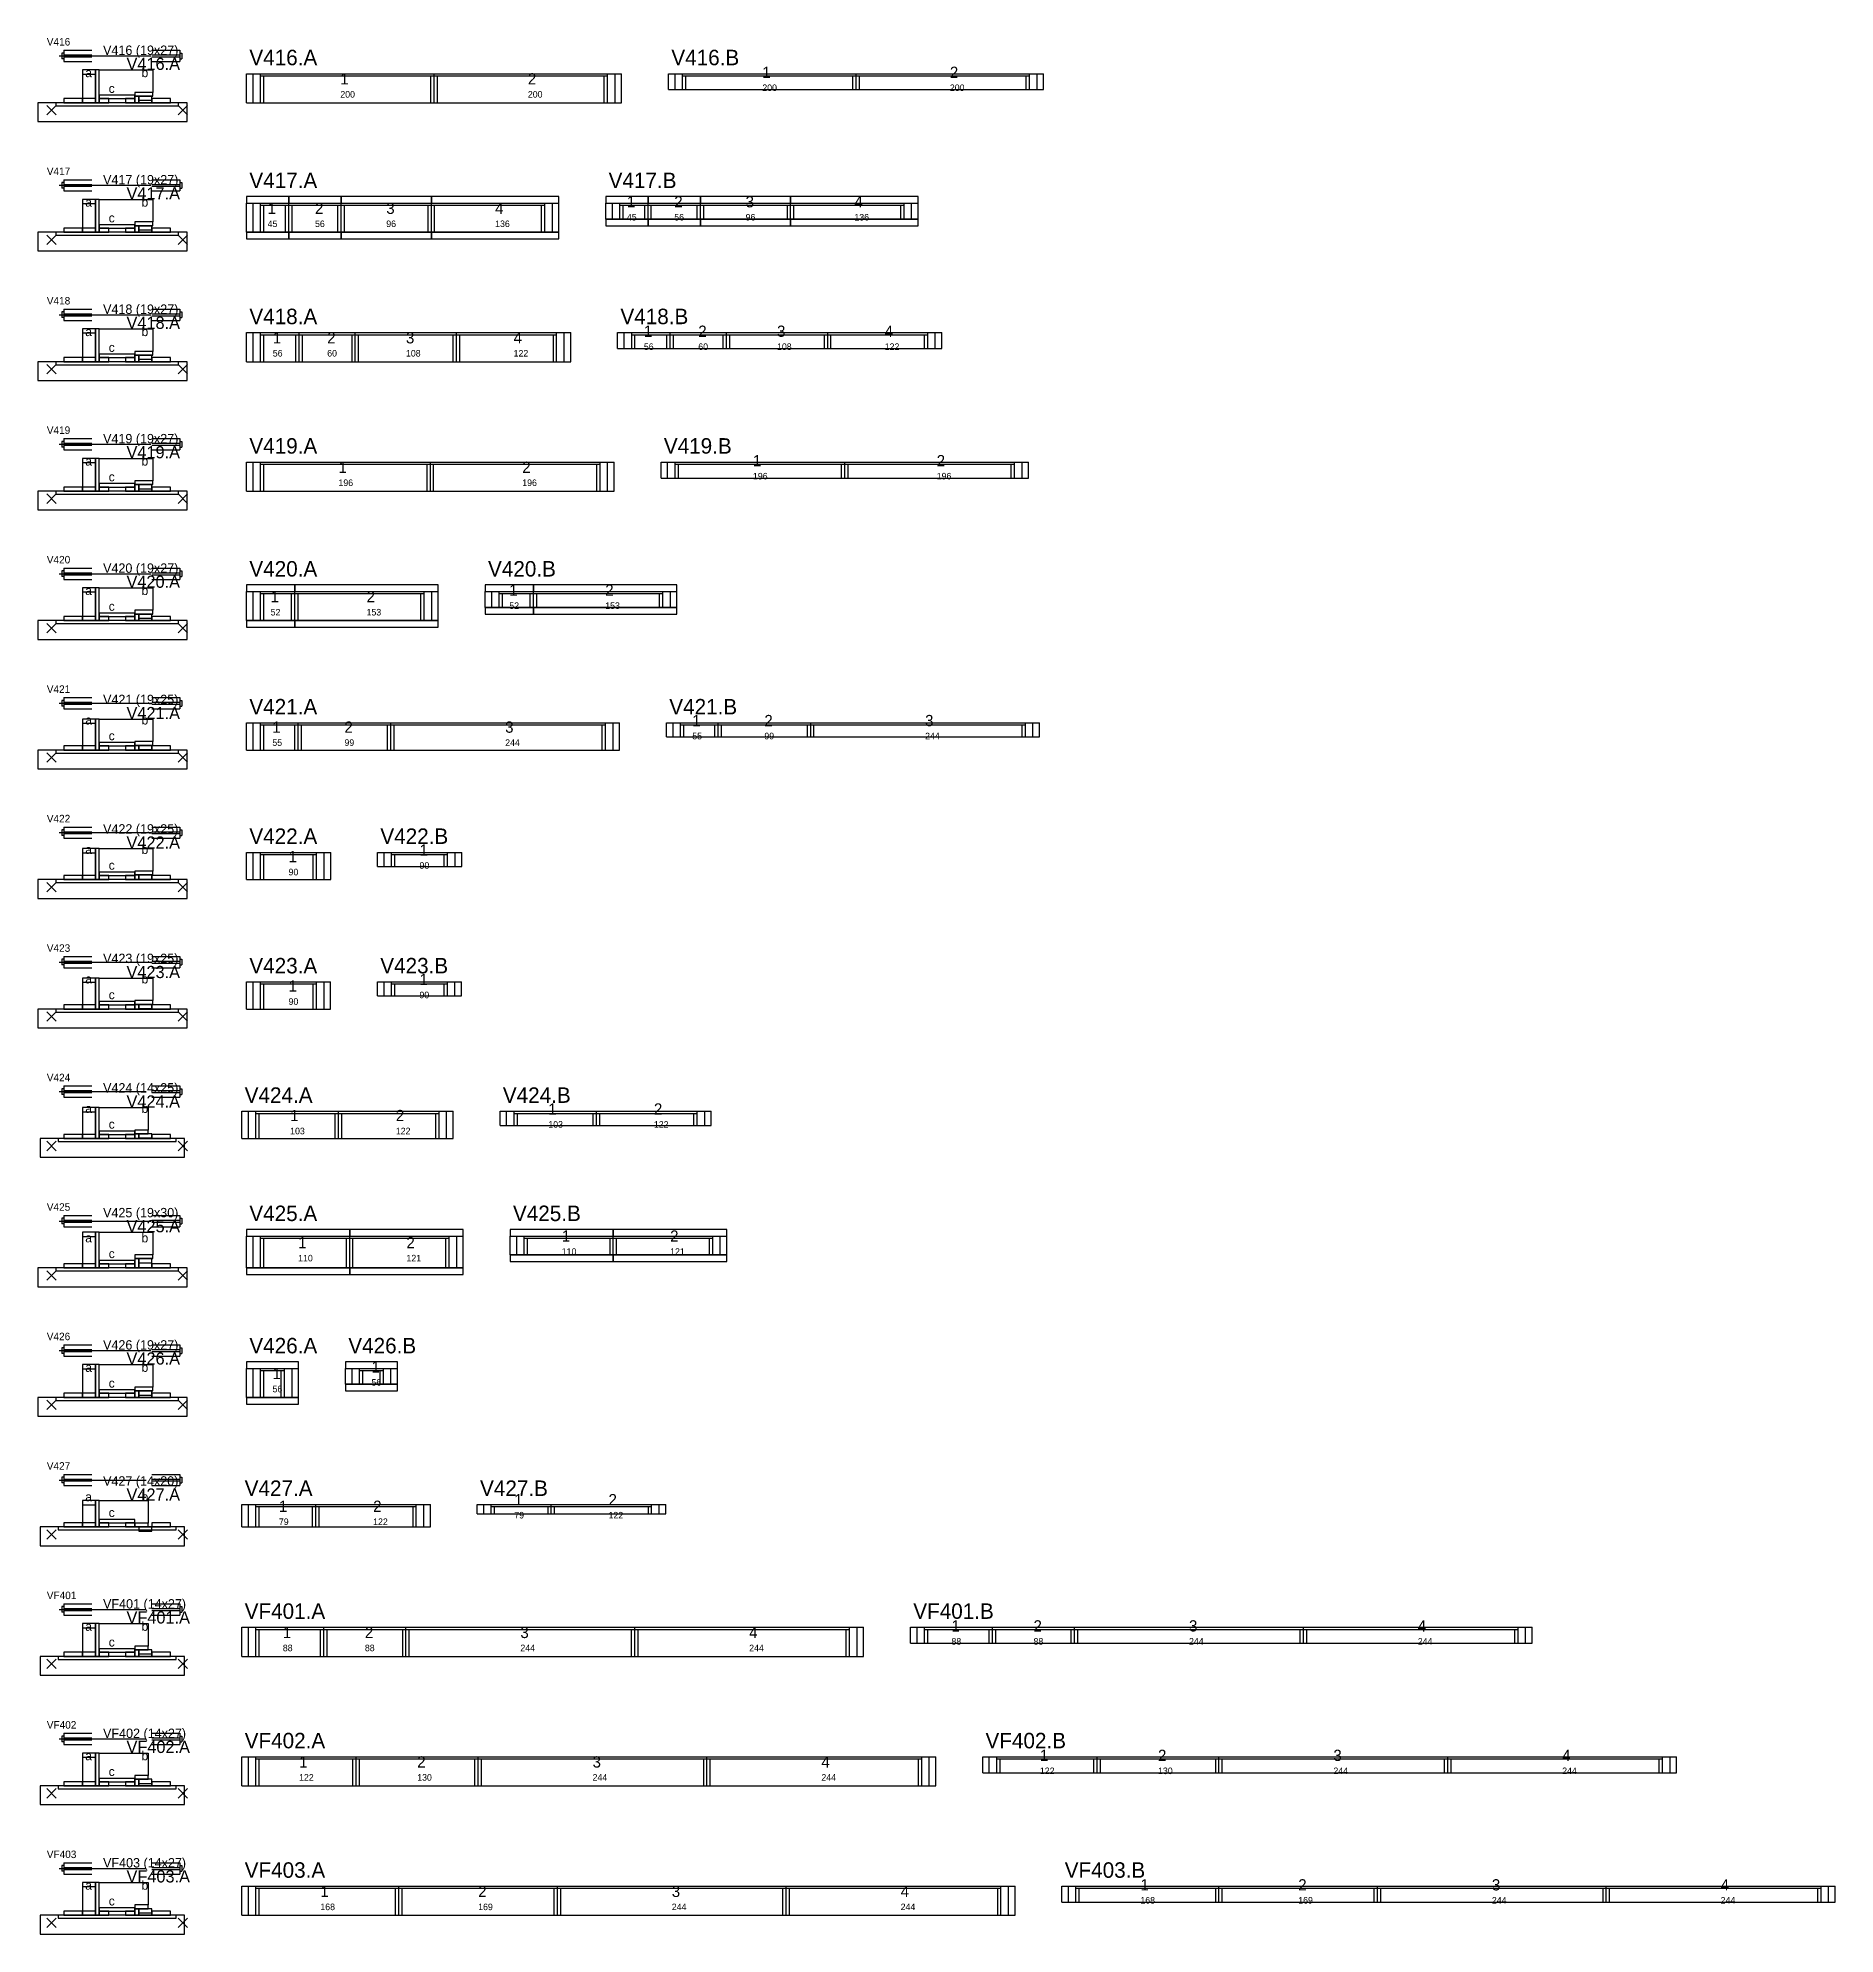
# Model space of a CAD drawing. Header units: metres. Extents: x -10 to 74425, y -2037 to 26.
# Drawn here: x 23795 to 25712, y -2008 to 13 of the extents above; entities that cross this region are included whole.
import ezdxf

# ---------------------------------------------------------------- set-up
doc = ezdxf.new("R2010")
doc.units = ezdxf.units.M
doc.layers.add('LABELS', color=3, linetype='Continuous')
doc.layers.add('VIGAS', color=7, linetype='Continuous')

msp = doc.modelspace()

# ---------------------------------------------------------------- texts
at = {"layer": 'LABELS'}
for s, p in [('V416', (23804.8, 5)), ('V417', (23804.8, -133)), ('V418', (23804.8, -271)), ('V419', (23804.8, -409)), ('V420', (23804.8, -547)), ('V421', (23804.8, -685)), ('V422', (23804.8, -823)), ('V423', (23804.8, -961)), ('V424', (23804.8, -1099)), ('V425', (23804.8, -1237)), ('V426', (23804.8, -1375)), ('V427', (23804.8, -1513)), ('VF401', (23804.8, -1651)), ('VF402', (23804.8, -1789)), ('VF403', (23804.8, -1927))]:
    msp.add_text(s, height=8, dxfattribs=at).set_placement(p)
at = {"layer": 'VIGAS'}
for s, height, p in [('V416 (19x27)', 10, (23864.8, -5)), ('V416.A', 16.5, (24020.8, -16)), ('V416.B', 16.5, (24470.8, -16)), ('V416.A', 13, (23889.8, -21)), ('b', 9.6, (23905.8, -28.7)), ('1', 12, (24567.8, -29.5)), ('2', 12, (24767.8, -29.5)), ('a', 9.6, (23845.8, -28.7)), ('c', 9.6, (23870.8, -45.5)), ('1', 12, (24117.8, -36.5)), ('2', 12, (24317.8, -36.5)), ('200', 7, (24567.8, -43.5)), ('200', 7, (24767.8, -43.5)), ('200', 7, (24117.8, -50.5)), ('200', 7, (24317.8, -50.5)), ('V417 (19x27)', 10, (23864.8, -143)), ('V417.A', 16.5, (24020.8, -147)), ('V417.B', 16.5, (24403.9, -147)), ('a', 9.6, (23845.8, -166.7)), ('V417.A', 13, (23889.8, -159)), ('b', 9.6, (23905.8, -166.7)), ('1', 12, (24423.4, -167.5)), ('2', 12, (24473.9, -167.5)), ('3', 12, (24550, -167.5)), ('4', 12, (24666, -167.5)), ('c', 9.6, (23870.8, -183.5)), ('45', 7, (24040.3, -188.5)), ('1', 12, (24040.3, -174.5)), ('56', 7, (24090.8, -188.5)), ('2', 12, (24090.8, -174.5)), ('96', 7, (24166.8, -188.5)), ('3', 12, (24166.8, -174.5)), ('4', 12, (24282.9, -174.5)), ('136', 7, (24282.9, -188.5)), ('45', 7, (24423.4, -181.5)), ('56', 7, (24473.9, -181.5)), ('96', 7, (24550, -181.5)), ('136', 7, (24666, -181.5)), ('V418 (19x27)', 10, (23864.8, -281)), ('V418.A', 16.5, (24020.8, -292)), ('V418.B', 16.5, (24416.5, -292)), ('a', 9.6, (23845.8, -304.7)), ('V418.A', 13, (23889.8, -297)), ('b', 9.6, (23905.8, -304.7)), ('1', 12, (24045.8, -312.5)), ('2', 12, (24103.8, -312.5)), ('3', 12, (24187.8, -312.5)), ('4', 12, (24302.6, -312.5)), ('1', 12, (24441.5, -305.5)), ('2', 12, (24499.5, -305.5)), ('3', 12, (24583.5, -305.5)), ('4', 12, (24698.3, -305.5)), ('c', 9.6, (23870.8, -321.5)), ('56', 7, (24045.8, -326.5)), ('60', 7, (24103.8, -326.5)), ('108', 7, (24187.8, -326.5)), ('122', 7, (24302.6, -326.5)), ('56', 7, (24441.5, -319.5)), ('60', 7, (24499.5, -319.5)), ('108', 7, (24583.5, -319.5)), ('122', 7, (24698.3, -319.5)), ('V419 (19x27)', 10, (23864.8, -419)), ('V419.A', 13, (23889.8, -435)), ('V419.A', 16.5, (24020.8, -430)), ('V419.B', 16.5, (24462.8, -430)), ('a', 9.6, (23845.8, -442.7)), ('b', 9.6, (23905.8, -442.7)), ('1', 12, (24115.8, -450.5)), ('2', 12, (24311.8, -450.5)), ('1', 12, (24557.8, -443.5)), ('2', 12, (24753.8, -443.5)), ('c', 9.6, (23870.8, -459.5)), ('196', 7, (24115.8, -464.5)), ('196', 7, (24311.8, -464.5)), ('196', 7, (24557.8, -457.5)), ('196', 7, (24753.8, -457.5)), ('V420.A', 16.5, (24020.8, -561)), ('V420.B', 16.5, (24275.3, -561)), ('V420 (19x27)', 10, (23864.8, -557)), ('V420.A', 13, (23889.8, -573)), ('a', 9.6, (23845.8, -580.7)), ('b', 9.6, (23905.8, -580.7)), ('1', 12, (24043.5, -588.5)), ('2', 12, (24145.8, -588.5)), ('1', 12, (24298, -581.5)), ('2', 12, (24400.3, -581.5)), ('c', 9.6, (23870.8, -597.5)), ('52', 7, (24043.5, -602.5)), ('153', 7, (24145.8, -602.5)), ('52', 7, (24298, -595.5)), ('153', 7, (24400.3, -595.5)), ('V421 (19x25)', 10, (23864.8, -697)), ('V421.A', 13, (23889.8, -713)), ('V421.A', 16.5, (24020.8, -708)), ('V421.B', 16.5, (24468.6, -708)), ('a', 9.6, (23845.8, -718.7)), ('b', 9.6, (23905.8, -718.7)), ('1', 12, (24045.3, -727.5)), ('2', 12, (24122.2, -727.5)), ('3', 12, (24293.6, -727.5)), ('55', 7, (24493.1, -734.5)), ('1', 12, (24493.1, -720.5)), ('99', 7, (24570, -734.5)), ('2', 12, (24570, -720.5)), ('244', 7, (24741.4, -734.5)), ('3', 12, (24741.4, -720.5)), ('c', 9.6, (23870.8, -735.5)), ('55', 7, (24045.3, -741.5)), ('99', 7, (24122.2, -741.5)), ('244', 7, (24293.6, -741.5)), ('V422 (19x25)', 10, (23864.8, -835)), ('V422.A', 13, (23889.8, -851)), ('b', 9.6, (23905.8, -856.7)), ('V422.A', 16.5, (24020.8, -846)), ('V422.B', 16.5, (24160.5, -846)), ('1', 12, (24202.3, -858.5)), ('a', 9.6, (23845.8, -856.7)), ('c', 9.6, (23870.8, -873.5)), ('1', 12, (24062.6, -865.5)), ('90', 7, (24202.3, -872.5)), ('90', 7, (24062.6, -879.5)), ('V423 (19x25)', 10, (23864.8, -973)), ('V423.A', 16.5, (24020.8, -984)), ('V423.B', 16.5, (24160.4, -984)), ('a', 9.6, (23845.8, -994.7)), ('V423.A', 13, (23889.8, -989)), ('b', 9.6, (23905.8, -994.7)), ('1', 12, (24202.2, -996.5)), ('c', 9.6, (23870.8, -1011.5)), ('90', 7, (24062.6, -1017.5)), ('1', 12, (24062.6, -1003.5)), ('90', 7, (24202.2, -1010.5)), ('V424 (14x25)', 10, (23864.8, -1111)), ('V424.A', 16.5, (24015.8, -1122)), ('V424.B', 16.5, (24291.1, -1122)), ('a', 9.6, (23845.8, -1132.7)), ('V424.A', 13, (23889.8, -1127)), ('b', 9.6, (23905.8, -1132.7)), ('1', 12, (24064.3, -1141.5)), ('2', 12, (24177, -1141.5)), ('1', 12, (24339.6, -1134.5)), ('2', 12, (24452.2, -1134.5)), ('c', 9.6, (23870.8, -1149.5)), ('103', 7, (24064.3, -1155.5)), ('122', 7, (24177, -1155.5)), ('103', 7, (24339.6, -1148.5)), ('122', 7, (24452.2, -1148.5)), ('V425.A', 16.5, (24020.8, -1248)), ('V425.B', 16.5, (24301.9, -1248)), ('V425 (19x30)', 10, (23864.8, -1244)), ('V425.A', 13, (23889.8, -1260)), ('a', 9.6, (23845.8, -1270.7)), ('b', 9.6, (23905.8, -1270.7)), ('1', 12, (24072.8, -1277)), ('2', 12, (24188.3, -1277)), ('1', 12, (24353.9, -1270)), ('2', 12, (24469.5, -1270)), ('c', 9.6, (23870.8, -1287.5)), ('110', 7, (24072.8, -1291)), ('121', 7, (24188.3, -1291)), ('110', 7, (24353.9, -1284)), ('121', 7, (24469.5, -1284)), ('V426.A', 16.5, (24020.8, -1389)), ('V426.B', 16.5, (24126.3, -1389)), ('V426 (19x27)', 10, (23864.8, -1385)), ('V426.A', 13, (23889.8, -1401)), ('a', 9.6, (23845.8, -1408.7)), ('b', 9.6, (23905.8, -1408.7)), ('1', 12, (24045.5, -1416.5)), ('1', 12, (24151, -1409.5)), ('c', 9.6, (23870.8, -1425.5)), ('56', 7, (24045.5, -1430.5)), ('56', 7, (24151, -1423.5)), ('V427 (14x20)', 10, (23864.8, -1530)), ('V427.A', 13, (23889.8, -1546)), ('V427.A', 16.5, (24015.8, -1541)), ('V427.B', 16.5, (24266.8, -1541)), ('a', 9.6, (23845.8, -1546.7)), ('c', 9.6, (23870.8, -1563.5)), ('b', 9.6, (23905.8, -1546.7)), ('1', 12, (24052.3, -1558)), ('2', 12, (24152.8, -1558)), ('1', 12, (24303.3, -1551)), ('2', 12, (24403.8, -1551)), ('79', 7, (24052.3, -1572)), ('122', 7, (24152.8, -1572)), ('79', 7, (24303.3, -1565)), ('122', 7, (24403.8, -1565)), ('VF401 (14x27)', 10, (23864.8, -1661)), ('VF401.A', 16.5, (24015.8, -1672)), ('VF401.B', 16.5, (24728.8, -1672)), ('a', 9.6, (23845.8, -1684.7)), ('VF401.A', 13, (23889.8, -1677)), ('b', 9.6, (23905.8, -1684.7)), ('1', 12, (24769.5, -1685.5)), ('2', 12, (24857, -1685.5)), ('3', 12, (25022.8, -1685.5)), ('4', 12, (25266.8, -1685.5)), ('c', 9.6, (23870.8, -1701.5)), ('1', 12, (24056.5, -1692.5)), ('2', 12, (24144, -1692.5)), ('3', 12, (24309.8, -1692.5)), ('4', 12, (24553.8, -1692.5)), ('88', 7, (24769.5, -1699.5)), ('88', 7, (24857, -1699.5)), ('244', 7, (25022.8, -1699.5)), ('244', 7, (25266.8, -1699.5)), ('88', 7, (24056.5, -1706.5)), ('88', 7, (24144, -1706.5)), ('244', 7, (24309.8, -1706.5)), ('244', 7, (24553.8, -1706.5)), ('VF402 (14x27)', 10, (23864.8, -1799)), ('VF402.A', 16.5, (24015.8, -1810)), ('VF402.B', 16.5, (24805.8, -1810)), ('a', 9.6, (23845.8, -1822.7)), ('VF402.A', 13, (23889.8, -1815)), ('b', 9.6, (23905.8, -1822.7)), ('1', 12, (24073.8, -1830.5)), ('2', 12, (24199.8, -1830.5)), ('3', 12, (24386.8, -1830.5)), ('4', 12, (24630.8, -1830.5)), ('1', 12, (24863.8, -1823.5)), ('2', 12, (24989.8, -1823.5)), ('3', 12, (25176.8, -1823.5)), ('4', 12, (25420.8, -1823.5)), ('c', 9.6, (23870.8, -1839.5)), ('122', 7, (24073.8, -1844.5)), ('130', 7, (24199.8, -1844.5)), ('244', 7, (24386.8, -1844.5)), ('244', 7, (24630.8, -1844.5)), ('122', 7, (24863.8, -1837.5)), ('130', 7, (24989.8, -1837.5)), ('244', 7, (25176.8, -1837.5)), ('244', 7, (25420.8, -1837.5)), ('VF403 (14x27)', 10, (23864.8, -1937)), ('VF403.A', 13, (23889.8, -1953)), ('VF403.A', 16.5, (24015.8, -1948)), ('VF403.B', 16.5, (24890.3, -1948)), ('a', 9.6, (23845.8, -1960.7)), ('b', 9.6, (23905.8, -1960.7)), ('1', 12, (24096.5, -1968.5)), ('2', 12, (24264.8, -1968.5)), ('3', 12, (24471.3, -1968.5)), ('4', 12, (24715.3, -1968.5)), ('1', 12, (24971, -1961.5)), ('2', 12, (25139.3, -1961.5)), ('3', 12, (25345.8, -1961.5)), ('4', 12, (25589.8, -1961.5)), ('c', 9.6, (23870.8, -1977.5)), ('168', 7, (24096.5, -1982.5)), ('169', 7, (24264.8, -1982.5)), ('244', 7, (24471.3, -1982.5)), ('244', 7, (24715.3, -1982.5)), ('168', 7, (24971, -1975.5)), ('169', 7, (25139.3, -1975.5)), ('244', 7, (25345.8, -1975.5)), ('244', 7, (25589.8, -1975.5))]:
    msp.add_text(s, height=height, dxfattribs=at).set_placement(p)

# ---------------------------------------------------------------- linework, layer by layer
at = {"layer": 'VIGAS'}
for p, q in [((23822.8, 0), (23852.8, 0)), ((23822.8, 0), (23822.8, -12)), ((23916.8, 0), (23946.8, 0)), ((23946.8, 0), (23946.8, -12)), ((23817.8, -6), (23915.8, -6)), ((23820.8, -3), (23820.8, -9)), ((23822.8, -3), (23820.8, -3)), ((23822.8, -9), (23820.8, -9)), ((23822.8, -5), (23852.8, -5)), ((23822.8, -7), (23852.8, -7)), ((23822.8, -12), (23852.8, -12)), ((23916.8, -5), (23946.8, -5)), ((23916.8, -7), (23946.8, -7)), ((23916.8, -12), (23946.8, -12)), ((23946.8, -3), (23948.8, -3)), ((23946.8, -9), (23948.8, -9)), ((23948.8, -3), (23948.8, -9)), ((24017.8, -25), (24217.8, -25)), ((24017.8, -56), (24017.8, -25)), ((24024.8, -56), (24024.8, -25)), ((24032.8, -56), (24032.8, -25)), ((24032.8, -27.2), (24217.8, -27.2)), ((24036.3, -56), (24036.3, -27.2)), ((24214.3, -56), (24214.3, -27.2)), ((24217.8, -56), (24217.8, -25)), ((24217.8, -56), (24217.8, -25)), ((24217.8, -25), (24417.8, -25)), ((24217.8, -56), (24217.8, -25)), ((24217.8, -56), (24217.8, -25)), ((24217.8, -56), (24217.8, -25)), ((24217.8, -27.2), (24402.8, -27.2)), ((24221.3, -56), (24221.3, -27.2)), ((24399.3, -56), (24399.3, -27.2)), ((24402.8, -56), (24402.8, -25)), ((24410.8, -56), (24410.8, -25)), ((24417.8, -56), (24417.8, -25)), ((24467.8, -25), (24667.8, -25)), ((24467.8, -42), (24467.8, -25)), ((24474.8, -42), (24474.8, -25)), ((24482.8, -42), (24482.8, -25)), ((24482.8, -27.2), (24667.8, -27.2)), ((24486.3, -42), (24486.3, -27.2)), ((24664.3, -42), (24664.3, -27.2)), ((24667.8, -42), (24667.8, -25)), ((24667.8, -42), (24667.8, -25)), ((24667.8, -25), (24867.8, -25)), ((24667.8, -42), (24667.8, -25)), ((24667.8, -42), (24667.8, -25)), ((24667.8, -42), (24667.8, -25)), ((24667.8, -27.2), (24852.8, -27.2)), ((24671.3, -42), (24671.3, -27.2)), ((24849.3, -42), (24849.3, -27.2)), ((24852.8, -42), (24852.8, -25)), ((24860.8, -42), (24860.8, -25)), ((24867.8, -42), (24867.8, -25)), ((23804.8, -69), (23814.8, -59)), ((23804.8, -59), (23814.8, -69)), ((23944.8, -69), (23954.8, -59)), ((23944.8, -59), (23954.8, -69)), ((24017.8, -56), (24217.8, -56)), ((24032.8, -56), (24036.3, -56)), ((24214.3, -56), (24217.8, -56)), ((24217.8, -56), (24417.8, -56)), ((24217.8, -56), (24221.3, -56)), ((24399.3, -56), (24402.8, -56)), ((24467.8, -42), (24667.8, -42)), ((24482.8, -42), (24486.3, -42)), ((24664.3, -42), (24667.8, -42)), ((24667.8, -42), (24867.8, -42)), ((24667.8, -42), (24671.3, -42)), ((24849.3, -42), (24852.8, -42)), ((23820.8, -141), (23820.8, -147)), ((23822.8, -141), (23820.8, -141)), ((23822.8, -138), (23852.8, -138)), ((23822.8, -138), (23822.8, -150)), ((23916.8, -138), (23946.8, -138)), ((23946.8, -138), (23946.8, -150)), ((23946.8, -141), (23948.8, -141)), ((23948.8, -141), (23948.8, -147)), ((23817.8, -144), (23915.8, -144)), ((23822.8, -147), (23820.8, -147)), ((23822.8, -143), (23852.8, -143)), ((23822.8, -145), (23852.8, -145)), ((23822.8, -150), (23852.8, -150)), ((23916.8, -143), (23946.8, -143)), ((23916.8, -145), (23946.8, -145)), ((23916.8, -150), (23946.8, -150)), ((23946.8, -147), (23948.8, -147)), ((24017.8, -163), (24062.8, -163)), ((24017.8, -194), (24017.8, -163)), ((24024.8, -194), (24024.8, -163)), ((24032.8, -194), (24032.8, -163)), ((24032.8, -165.2), (24062.8, -165.2)), ((24036.3, -194), (24036.3, -165.2)), ((24059.3, -194), (24059.3, -165.2)), ((24062.8, -194), (24062.8, -163)), ((24062.8, -194), (24062.8, -163)), ((24062.8, -163), (24118.8, -163)), ((24062.8, -194), (24062.8, -163)), ((24062.8, -194), (24062.8, -163)), ((24062.8, -194), (24062.8, -163)), ((24062.8, -165.2), (24118.8, -165.2)), ((24066.3, -194), (24066.3, -165.2)), ((24115.3, -194), (24115.3, -165.2)), ((24118.8, -194), (24118.8, -163)), ((24118.8, -194), (24118.8, -163)), ((24118.8, -163), (24214.9, -163)), ((24118.8, -194), (24118.8, -163)), ((24118.8, -194), (24118.8, -163)), ((24118.8, -194), (24118.8, -163)), ((24118.8, -165.2), (24214.9, -165.2)), ((24122.3, -194), (24122.3, -165.2)), ((24211.4, -194), (24211.4, -165.2)), ((24214.9, -194), (24214.9, -163)), ((24214.9, -194), (24214.9, -163)), ((24214.9, -163), (24350.9, -163)), ((24214.9, -194), (24214.9, -163)), ((24214.9, -194), (24214.9, -163)), ((24214.9, -194), (24214.9, -163)), ((24214.9, -165.2), (24335.9, -165.2)), ((24218.4, -194), (24218.4, -165.2)), ((24332.4, -194), (24332.4, -165.2)), ((24335.9, -194), (24335.9, -163)), ((24343.9, -194), (24343.9, -163)), ((24350.9, -194), (24350.9, -163)), ((24400.9, -163), (24445.9, -163)), ((24400.9, -180), (24400.9, -163)), ((24400.9, -180), (24445.9, -180)), ((24407.9, -180), (24407.9, -163)), ((24415.9, -180), (24415.9, -163)), ((24415.9, -165.2), (24445.9, -165.2)), ((24415.9, -180), (24419.4, -180)), ((24419.4, -180), (24419.4, -165.2)), ((24442.4, -180), (24442.4, -165.2)), ((24442.4, -180), (24445.9, -180)), ((24445.9, -180), (24445.9, -163)), ((24445.9, -180), (24445.9, -163)), ((24445.9, -163), (24501.9, -163)), ((24445.9, -180), (24445.9, -163)), ((24445.9, -180), (24445.9, -163)), ((24445.9, -180), (24445.9, -163)), ((24445.9, -165.2), (24501.9, -165.2)), ((24445.9, -180), (24501.9, -180)), ((24445.9, -180), (24449.4, -180)), ((24449.4, -180), (24449.4, -165.2)), ((24498.4, -180), (24498.4, -165.2)), ((24498.4, -180), (24501.9, -180)), ((24501.9, -180), (24501.9, -163)), ((24501.9, -180), (24501.9, -163)), ((24501.9, -163), (24598, -163)), ((24501.9, -180), (24501.9, -163)), ((24501.9, -180), (24501.9, -163)), ((24501.9, -180), (24501.9, -163)), ((24501.9, -165.2), (24598, -165.2)), ((24501.9, -180), (24598, -180)), ((24501.9, -180), (24505.4, -180)), ((24505.4, -180), (24505.4, -165.2)), ((24594.5, -180), (24594.5, -165.2)), ((24594.5, -180), (24598, -180)), ((24598, -180), (24598, -163)), ((24598, -180), (24598, -163)), ((24598, -163), (24734, -163)), ((24598, -180), (24598, -163)), ((24598, -180), (24598, -163)), ((24598, -180), (24598, -163)), ((24598, -165.2), (24719, -165.2)), ((24598, -180), (24734, -180)), ((24598, -180), (24601.5, -180)), ((24601.5, -180), (24601.5, -165.2)), ((24715.5, -180), (24715.5, -165.2)), ((24715.5, -180), (24719, -180)), ((24719, -180), (24719, -163)), ((24727, -180), (24727, -163)), ((24734, -180), (24734, -163)), ((23804.8, -207), (23814.8, -197)), ((23804.8, -197), (23814.8, -207)), ((23944.8, -207), (23954.8, -197)), ((23944.8, -197), (23954.8, -207)), ((24017.8, -194), (24062.8, -194)), ((24032.8, -194), (24036.3, -194)), ((24059.3, -194), (24062.8, -194)), ((24062.8, -194), (24118.8, -194)), ((24062.8, -194), (24066.3, -194)), ((24115.3, -194), (24118.8, -194)), ((24118.8, -194), (24214.9, -194)), ((24118.8, -194), (24122.3, -194)), ((24211.4, -194), (24214.9, -194)), ((24214.9, -194), (24350.9, -194)), ((24214.9, -194), (24218.4, -194)), ((24332.4, -194), (24335.9, -194)), ((23817.8, -282), (23915.8, -282)), ((23820.8, -279), (23820.8, -285)), ((23822.8, -279), (23820.8, -279)), ((23822.8, -276), (23852.8, -276)), ((23822.8, -276), (23822.8, -288)), ((23822.8, -281), (23852.8, -281)), ((23916.8, -276), (23946.8, -276)), ((23916.8, -281), (23946.8, -281)), ((23946.8, -276), (23946.8, -288)), ((23946.8, -279), (23948.8, -279)), ((23948.8, -279), (23948.8, -285)), ((23822.8, -285), (23820.8, -285)), ((23822.8, -283), (23852.8, -283)), ((23822.8, -288), (23852.8, -288)), ((23916.8, -283), (23946.8, -283)), ((23916.8, -288), (23946.8, -288)), ((23946.8, -285), (23948.8, -285)), ((24017.8, -301), (24073.8, -301)), ((24017.8, -332), (24017.8, -301)), ((24024.8, -332), (24024.8, -301)), ((24032.8, -332), (24032.8, -301)), ((24073.8, -332), (24073.8, -301)), ((24073.8, -332), (24073.8, -301)), ((24073.8, -301), (24133.8, -301)), ((24073.8, -332), (24073.8, -301)), ((24073.8, -332), (24073.8, -301)), ((24073.8, -332), (24073.8, -301)), ((24133.8, -332), (24133.8, -301)), ((24133.8, -332), (24133.8, -301)), ((24133.8, -301), (24241.8, -301)), ((24133.8, -332), (24133.8, -301)), ((24133.8, -332), (24133.8, -301)), ((24133.8, -332), (24133.8, -301)), ((24241.8, -332), (24241.8, -301)), ((24241.8, -332), (24241.8, -301)), ((24241.8, -301), (24363.5, -301)), ((24241.8, -332), (24241.8, -301)), ((24241.8, -332), (24241.8, -301)), ((24241.8, -332), (24241.8, -301)), ((24348.5, -332), (24348.5, -301)), ((24356.5, -332), (24356.5, -301)), ((24363.5, -332), (24363.5, -301)), ((24413.5, -301), (24469.5, -301)), ((24413.5, -318), (24413.5, -301)), ((24420.5, -318), (24420.5, -301)), ((24428.5, -318), (24428.5, -301)), ((24469.5, -318), (24469.5, -301)), ((24469.5, -318), (24469.5, -301)), ((24469.5, -301), (24529.5, -301)), ((24469.5, -318), (24469.5, -301)), ((24469.5, -318), (24469.5, -301)), ((24469.5, -318), (24469.5, -301)), ((24529.5, -318), (24529.5, -301)), ((24529.5, -318), (24529.5, -301)), ((24529.5, -301), (24637.5, -301)), ((24529.5, -318), (24529.5, -301)), ((24529.5, -318), (24529.5, -301)), ((24529.5, -318), (24529.5, -301)), ((24637.5, -318), (24637.5, -301)), ((24637.5, -318), (24637.5, -301)), ((24637.5, -301), (24759.2, -301)), ((24637.5, -318), (24637.5, -301)), ((24637.5, -318), (24637.5, -301)), ((24637.5, -318), (24637.5, -301)), ((24744.2, -318), (24744.2, -301)), ((24752.2, -318), (24752.2, -301)), ((24759.2, -318), (24759.2, -301)), ((24032.8, -303.2), (24073.8, -303.2)), ((24036.3, -332), (24036.3, -303.2)), ((24070.3, -332), (24070.3, -303.2)), ((24073.8, -303.2), (24133.8, -303.2)), ((24077.3, -332), (24077.3, -303.2)), ((24130.3, -332), (24130.3, -303.2)), ((24133.8, -303.2), (24241.8, -303.2)), ((24137.3, -332), (24137.3, -303.2)), ((24238.3, -332), (24238.3, -303.2)), ((24241.8, -303.2), (24348.5, -303.2)), ((24245.3, -332), (24245.3, -303.2)), ((24345, -332), (24345, -303.2)), ((24413.5, -318), (24469.5, -318)), ((24428.5, -303.2), (24469.5, -303.2)), ((24428.5, -318), (24432, -318)), ((24432, -318), (24432, -303.2)), ((24466, -318), (24466, -303.2)), ((24466, -318), (24469.5, -318)), ((24469.5, -303.2), (24529.5, -303.2)), ((24469.5, -318), (24529.5, -318)), ((24469.5, -318), (24473, -318)), ((24473, -318), (24473, -303.2)), ((24526, -318), (24526, -303.2)), ((24526, -318), (24529.5, -318)), ((24529.5, -303.2), (24637.5, -303.2)), ((24529.5, -318), (24637.5, -318)), ((24529.5, -318), (24533, -318)), ((24533, -318), (24533, -303.2)), ((24634, -318), (24634, -303.2)), ((24634, -318), (24637.5, -318)), ((24637.5, -303.2), (24744.2, -303.2)), ((24637.5, -318), (24759.2, -318)), ((24637.5, -318), (24641, -318)), ((24641, -318), (24641, -303.2)), ((24740.7, -318), (24740.7, -303.2)), ((24740.7, -318), (24744.2, -318)), ((23804.8, -345), (23814.8, -335)), ((23804.8, -335), (23814.8, -345)), ((23944.8, -345), (23954.8, -335)), ((23944.8, -335), (23954.8, -345)), ((24017.8, -332), (24073.8, -332)), ((24032.8, -332), (24036.3, -332)), ((24070.3, -332), (24073.8, -332)), ((24073.8, -332), (24133.8, -332)), ((24073.8, -332), (24077.3, -332)), ((24130.3, -332), (24133.8, -332)), ((24133.8, -332), (24241.8, -332)), ((24133.8, -332), (24137.3, -332)), ((24238.3, -332), (24241.8, -332)), ((24241.8, -332), (24363.5, -332)), ((24241.8, -332), (24245.3, -332)), ((24345, -332), (24348.5, -332)), ((23817.8, -420), (23915.8, -420)), ((23820.8, -417), (23820.8, -423)), ((23822.8, -417), (23820.8, -417)), ((23822.8, -423), (23820.8, -423)), ((23822.8, -414), (23852.8, -414)), ((23822.8, -414), (23822.8, -426)), ((23822.8, -419), (23852.8, -419)), ((23822.8, -421), (23852.8, -421)), ((23916.8, -414), (23946.8, -414)), ((23916.8, -419), (23946.8, -419)), ((23916.8, -421), (23946.8, -421)), ((23946.8, -414), (23946.8, -426)), ((23946.8, -417), (23948.8, -417)), ((23946.8, -423), (23948.8, -423)), ((23948.8, -417), (23948.8, -423)), ((23822.8, -426), (23852.8, -426)), ((23916.8, -426), (23946.8, -426)), ((24017.8, -439), (24213.8, -439)), ((24017.8, -470), (24017.8, -439)), ((24024.8, -470), (24024.8, -439)), ((24032.8, -470), (24032.8, -439)), ((24032.8, -441.2), (24213.8, -441.2)), ((24036.3, -470), (24036.3, -441.2)), ((24210.3, -470), (24210.3, -441.2)), ((24213.8, -470), (24213.8, -439)), ((24213.8, -470), (24213.8, -439)), ((24213.8, -439), (24409.8, -439)), ((24213.8, -470), (24213.8, -439)), ((24213.8, -470), (24213.8, -439)), ((24213.8, -470), (24213.8, -439)), ((24213.8, -441.2), (24394.8, -441.2)), ((24217.3, -470), (24217.3, -441.2)), ((24391.3, -470), (24391.3, -441.2)), ((24394.8, -470), (24394.8, -439)), ((24402.8, -470), (24402.8, -439)), ((24409.8, -470), (24409.8, -439)), ((24459.8, -439), (24655.8, -439)), ((24459.8, -456), (24459.8, -439)), ((24466.8, -456), (24466.8, -439)), ((24474.8, -456), (24474.8, -439)), ((24474.8, -441.2), (24655.8, -441.2)), ((24478.3, -456), (24478.3, -441.2)), ((24652.3, -456), (24652.3, -441.2)), ((24655.8, -456), (24655.8, -439)), ((24655.8, -456), (24655.8, -439)), ((24655.8, -439), (24851.8, -439)), ((24655.8, -456), (24655.8, -439)), ((24655.8, -456), (24655.8, -439)), ((24655.8, -456), (24655.8, -439)), ((24655.8, -441.2), (24836.8, -441.2)), ((24659.3, -456), (24659.3, -441.2)), ((24833.3, -456), (24833.3, -441.2)), ((24836.8, -456), (24836.8, -439)), ((24844.8, -456), (24844.8, -439)), ((24851.8, -456), (24851.8, -439)), ((24459.8, -456), (24655.8, -456)), ((24474.8, -456), (24478.3, -456)), ((24652.3, -456), (24655.8, -456)), ((24655.8, -456), (24851.8, -456)), ((24655.8, -456), (24659.3, -456)), ((24833.3, -456), (24836.8, -456)), ((23804.8, -483), (23814.8, -473)), ((23804.8, -473), (23814.8, -483)), ((23944.8, -483), (23954.8, -473)), ((23944.8, -473), (23954.8, -483)), ((24017.8, -470), (24213.8, -470)), ((24032.8, -470), (24036.3, -470)), ((24210.3, -470), (24213.8, -470)), ((24213.8, -470), (24409.8, -470)), ((24213.8, -470), (24217.3, -470)), ((24391.3, -470), (24394.8, -470)), ((23817.8, -558), (23915.8, -558)), ((23820.8, -555), (23820.8, -561)), ((23822.8, -555), (23820.8, -555)), ((23822.8, -561), (23820.8, -561)), ((23822.8, -552), (23852.8, -552)), ((23822.8, -552), (23822.8, -564)), ((23822.8, -557), (23852.8, -557)), ((23822.8, -559), (23852.8, -559)), ((23822.8, -564), (23852.8, -564)), ((23916.8, -552), (23946.8, -552)), ((23916.8, -557), (23946.8, -557)), ((23916.8, -559), (23946.8, -559)), ((23916.8, -564), (23946.8, -564)), ((23946.8, -552), (23946.8, -564)), ((23946.8, -555), (23948.8, -555)), ((23946.8, -561), (23948.8, -561)), ((23948.8, -555), (23948.8, -561)), ((24017.8, -577), (24069.3, -577)), ((24017.8, -608), (24017.8, -577)), ((24024.8, -608), (24024.8, -577)), ((24032.8, -608), (24032.8, -577)), ((24032.8, -579.2), (24069.3, -579.2)), ((24036.3, -608), (24036.3, -579.2)), ((24065.8, -608), (24065.8, -579.2)), ((24069.3, -608), (24069.3, -577)), ((24069.3, -608), (24069.3, -577)), ((24069.3, -577), (24222.3, -577)), ((24069.3, -608), (24069.3, -577)), ((24069.3, -608), (24069.3, -577)), ((24069.3, -608), (24069.3, -577)), ((24069.3, -579.2), (24207.3, -579.2)), ((24072.8, -608), (24072.8, -579.2)), ((24203.8, -608), (24203.8, -579.2)), ((24207.3, -608), (24207.3, -577)), ((24215.3, -608), (24215.3, -577)), ((24222.3, -608), (24222.3, -577)), ((24272.3, -577), (24323.8, -577)), ((24272.3, -594), (24272.3, -577)), ((24279.3, -594), (24279.3, -577)), ((24287.3, -594), (24287.3, -577)), ((24287.3, -579.2), (24323.8, -579.2)), ((24290.8, -594), (24290.8, -579.2)), ((24320.3, -594), (24320.3, -579.2)), ((24323.8, -594), (24323.8, -577)), ((24323.8, -594), (24323.8, -577)), ((24323.8, -577), (24476.8, -577)), ((24323.8, -594), (24323.8, -577)), ((24323.8, -594), (24323.8, -577)), ((24323.8, -594), (24323.8, -577)), ((24323.8, -579.2), (24461.8, -579.2)), ((24327.3, -594), (24327.3, -579.2)), ((24458.3, -594), (24458.3, -579.2)), ((24461.8, -594), (24461.8, -577)), ((24469.8, -594), (24469.8, -577)), ((24476.8, -594), (24476.8, -577)), ((24272.3, -594), (24323.8, -594)), ((24287.3, -594), (24290.8, -594)), ((24320.3, -594), (24323.8, -594)), ((24323.8, -594), (24476.8, -594)), ((24323.8, -594), (24327.3, -594)), ((24458.3, -594), (24461.8, -594)), ((23804.8, -621), (23814.8, -611)), ((23804.8, -611), (23814.8, -621)), ((23944.8, -621), (23954.8, -611)), ((23944.8, -611), (23954.8, -621)), ((24017.8, -608), (24069.3, -608)), ((24032.8, -608), (24036.3, -608)), ((24065.8, -608), (24069.3, -608)), ((24069.3, -608), (24222.3, -608)), ((24069.3, -608), (24072.8, -608)), ((24203.8, -608), (24207.3, -608)), ((23817.8, -696), (23915.8, -696)), ((23820.8, -693), (23820.8, -699)), ((23822.8, -693), (23820.8, -693)), ((23822.8, -699), (23820.8, -699)), ((23822.8, -690), (23852.8, -690)), ((23822.8, -690), (23822.8, -702)), ((23822.8, -695), (23852.8, -695)), ((23822.8, -697), (23852.8, -697)), ((23822.8, -702), (23852.8, -702)), ((23916.8, -690), (23946.8, -690)), ((23916.8, -695), (23946.8, -695)), ((23916.8, -697), (23946.8, -697)), ((23916.8, -702), (23946.8, -702)), ((23946.8, -690), (23946.8, -702)), ((23946.8, -693), (23948.8, -693)), ((23946.8, -699), (23948.8, -699)), ((23948.8, -693), (23948.8, -699)), ((24017.8, -717), (24072.8, -717)), ((24017.8, -746), (24017.8, -717)), ((24024.8, -746), (24024.8, -717)), ((24032.8, -746), (24032.8, -717)), ((24032.8, -719.2), (24072.8, -719.2)), ((24036.3, -746), (24036.3, -719.2)), ((24069.3, -746), (24069.3, -719.2)), ((24072.8, -746), (24072.8, -717)), ((24072.8, -746), (24072.8, -717)), ((24072.8, -717), (24171.6, -717)), ((24072.8, -746), (24072.8, -717)), ((24072.8, -746), (24072.8, -717)), ((24072.8, -746), (24072.8, -717)), ((24072.8, -719.2), (24171.6, -719.2)), ((24076.3, -746), (24076.3, -719.2)), ((24168.1, -746), (24168.1, -719.2)), ((24171.6, -746), (24171.6, -717)), ((24171.6, -746), (24171.6, -717)), ((24171.6, -717), (24415.6, -717)), ((24171.6, -746), (24171.6, -717)), ((24171.6, -746), (24171.6, -717)), ((24171.6, -746), (24171.6, -717)), ((24171.6, -719.2), (24400.6, -719.2)), ((24175.1, -746), (24175.1, -719.2)), ((24397.1, -746), (24397.1, -719.2)), ((24400.6, -746), (24400.6, -717)), ((24408.6, -746), (24408.6, -717)), ((24415.6, -746), (24415.6, -717)), ((24465.6, -717), (24520.6, -717)), ((24465.6, -732), (24465.6, -717)), ((24472.6, -732), (24472.6, -717)), ((24480.6, -732), (24480.6, -717)), ((24480.6, -719.2), (24520.6, -719.2)), ((24484.1, -732), (24484.1, -719.2)), ((24517.1, -732), (24517.1, -719.2)), ((24520.6, -732), (24520.6, -717)), ((24520.6, -732), (24520.6, -717)), ((24520.6, -717), (24619.4, -717)), ((24520.6, -732), (24520.6, -717)), ((24520.6, -732), (24520.6, -717)), ((24520.6, -732), (24520.6, -717)), ((24520.6, -719.2), (24619.4, -719.2)), ((24524.1, -732), (24524.1, -719.2)), ((24615.9, -732), (24615.9, -719.2)), ((24619.4, -732), (24619.4, -717)), ((24619.4, -732), (24619.4, -717)), ((24619.4, -717), (24863.4, -717)), ((24619.4, -732), (24619.4, -717)), ((24619.4, -732), (24619.4, -717)), ((24619.4, -732), (24619.4, -717)), ((24619.4, -719.2), (24848.4, -719.2)), ((24622.9, -732), (24622.9, -719.2)), ((24844.9, -732), (24844.9, -719.2)), ((24848.4, -732), (24848.4, -717)), ((24856.4, -732), (24856.4, -717)), ((24863.4, -732), (24863.4, -717)), ((24017.8, -746), (24072.8, -746)), ((24032.8, -746), (24036.3, -746)), ((24069.3, -746), (24072.8, -746)), ((24072.8, -746), (24171.6, -746)), ((24072.8, -746), (24076.3, -746)), ((24168.1, -746), (24171.6, -746)), ((24171.6, -746), (24415.6, -746)), ((24171.6, -746), (24175.1, -746)), ((24397.1, -746), (24400.6, -746)), ((24465.6, -732), (24520.6, -732)), ((24480.6, -732), (24484.1, -732)), ((24517.1, -732), (24520.6, -732)), ((24520.6, -732), (24619.4, -732)), ((24520.6, -732), (24524.1, -732)), ((24615.9, -732), (24619.4, -732)), ((24619.4, -732), (24863.4, -732)), ((24619.4, -732), (24622.9, -732)), ((24844.9, -732), (24848.4, -732)), ((23804.8, -759), (23814.8, -749)), ((23804.8, -749), (23814.8, -759)), ((23944.8, -759), (23954.8, -749)), ((23944.8, -749), (23954.8, -759)), ((23822.8, -828), (23852.8, -828)), ((23822.8, -828), (23822.8, -840)), ((23916.8, -828), (23946.8, -828)), ((23946.8, -828), (23946.8, -840)), ((23817.8, -834), (23915.8, -834)), ((23820.8, -831), (23820.8, -837)), ((23822.8, -831), (23820.8, -831)), ((23822.8, -837), (23820.8, -837)), ((23822.8, -833), (23852.8, -833)), ((23822.8, -835), (23852.8, -835)), ((23822.8, -840), (23852.8, -840)), ((23916.8, -833), (23946.8, -833)), ((23916.8, -835), (23946.8, -835)), ((23916.8, -840), (23946.8, -840)), ((23946.8, -831), (23948.8, -831)), ((23946.8, -837), (23948.8, -837)), ((23948.8, -831), (23948.8, -837)), ((24017.8, -855), (24107.5, -855)), ((24017.8, -884), (24017.8, -855)), ((24024.8, -884), (24024.8, -855)), ((24032.8, -884), (24032.8, -855)), ((24032.8, -857.2), (24092.5, -857.2)), ((24036.3, -884), (24036.3, -857.2)), ((24089, -884), (24089, -857.2)), ((24092.5, -884), (24092.5, -855)), ((24100.5, -884), (24100.5, -855)), ((24107.5, -884), (24107.5, -855)), ((24157.5, -855), (24247.2, -855)), ((24157.5, -870), (24157.5, -855)), ((24164.5, -870), (24164.5, -855)), ((24172.5, -870), (24172.5, -855)), ((24172.5, -857.2), (24232.2, -857.2)), ((24176, -870), (24176, -857.2)), ((24228.7, -870), (24228.7, -857.2)), ((24232.2, -870), (24232.2, -855)), ((24240.2, -870), (24240.2, -855)), ((24247.2, -870), (24247.2, -855)), ((23804.8, -897), (23814.8, -887)), ((23804.8, -887), (23814.8, -897)), ((23944.8, -897), (23954.8, -887)), ((23944.8, -887), (23954.8, -897)), ((24017.8, -884), (24107.5, -884)), ((24032.8, -884), (24036.3, -884)), ((24089, -884), (24092.5, -884)), ((24157.5, -870), (24247.2, -870)), ((24172.5, -870), (24176, -870)), ((24228.7, -870), (24232.2, -870)), ((23820.8, -969), (23820.8, -975)), ((23822.8, -969), (23820.8, -969)), ((23822.8, -966), (23852.8, -966)), ((23822.8, -966), (23822.8, -978)), ((23916.8, -966), (23946.8, -966)), ((23946.8, -966), (23946.8, -978)), ((23946.8, -969), (23948.8, -969)), ((23948.8, -969), (23948.8, -975)), ((23817.8, -972), (23915.8, -972)), ((23822.8, -975), (23820.8, -975)), ((23822.8, -971), (23852.8, -971)), ((23822.8, -973), (23852.8, -973)), ((23822.8, -978), (23852.8, -978)), ((23916.8, -971), (23946.8, -971)), ((23916.8, -973), (23946.8, -973)), ((23916.8, -978), (23946.8, -978)), ((23946.8, -975), (23948.8, -975)), ((24017.8, -993), (24107.4, -993)), ((24017.8, -1022), (24017.8, -993)), ((24024.8, -1022), (24024.8, -993)), ((24032.8, -1022), (24032.8, -993)), ((24032.8, -995.2), (24092.4, -995.2)), ((24036.3, -1022), (24036.3, -995.2)), ((24088.9, -1022), (24088.9, -995.2)), ((24092.4, -1022), (24092.4, -993)), ((24100.4, -1022), (24100.4, -993)), ((24107.4, -1022), (24107.4, -993)), ((24157.4, -993), (24247, -993)), ((24157.4, -1008), (24157.4, -993)), ((24157.4, -1008), (24247, -1008)), ((24164.4, -1008), (24164.4, -993)), ((24172.4, -1008), (24172.4, -993)), ((24172.4, -995.2), (24232, -995.2)), ((24172.4, -1008), (24175.9, -1008)), ((24175.9, -1008), (24175.9, -995.2)), ((24228.5, -1008), (24228.5, -995.2)), ((24228.5, -1008), (24232, -1008)), ((24232, -1008), (24232, -993)), ((24240, -1008), (24240, -993)), ((24247, -1008), (24247, -993)), ((23804.8, -1035), (23814.8, -1025)), ((23804.8, -1025), (23814.8, -1035)), ((23944.8, -1035), (23954.8, -1025)), ((23944.8, -1025), (23954.8, -1035)), ((24017.8, -1022), (24107.4, -1022)), ((24032.8, -1022), (24036.3, -1022)), ((24088.9, -1022), (24092.4, -1022)), ((23817.8, -1110), (23910.8, -1110)), ((23820.8, -1107), (23820.8, -1113)), ((23822.8, -1107), (23820.8, -1107)), ((23822.8, -1104), (23852.8, -1104)), ((23822.8, -1104), (23822.8, -1116)), ((23822.8, -1109), (23852.8, -1109)), ((23822.8, -1111), (23852.8, -1111)), ((23916.8, -1104), (23946.8, -1104)), ((23916.8, -1109), (23946.8, -1109)), ((23916.8, -1111), (23946.8, -1111)), ((23946.8, -1104), (23946.8, -1116)), ((23946.8, -1107), (23948.8, -1107)), ((23948.8, -1107), (23948.8, -1113)), ((23822.8, -1113), (23820.8, -1113)), ((23822.8, -1116), (23852.8, -1116)), ((23916.8, -1116), (23946.8, -1116)), ((23946.8, -1113), (23948.8, -1113)), ((24012.8, -1131), (24115.8, -1131)), ((24012.8, -1160), (24012.8, -1131)), ((24019.8, -1160), (24019.8, -1131)), ((24027.8, -1160), (24027.8, -1131)), ((24115.8, -1160), (24115.8, -1131)), ((24115.8, -1160), (24115.8, -1131)), ((24115.8, -1131), (24238.1, -1131)), ((24115.8, -1160), (24115.8, -1131)), ((24115.8, -1160), (24115.8, -1131)), ((24115.8, -1160), (24115.8, -1131)), ((24223.1, -1160), (24223.1, -1131)), ((24231.1, -1160), (24231.1, -1131)), ((24238.1, -1160), (24238.1, -1131)), ((24288.1, -1131), (24391.1, -1131)), ((24288.1, -1146), (24288.1, -1131)), ((24295.1, -1146), (24295.1, -1131)), ((24303.1, -1146), (24303.1, -1131)), ((24391.1, -1146), (24391.1, -1131)), ((24391.1, -1146), (24391.1, -1131)), ((24391.1, -1131), (24513.4, -1131)), ((24391.1, -1146), (24391.1, -1131)), ((24391.1, -1146), (24391.1, -1131)), ((24391.1, -1146), (24391.1, -1131)), ((24498.4, -1146), (24498.4, -1131)), ((24506.4, -1146), (24506.4, -1131)), ((24513.4, -1146), (24513.4, -1131)), ((24027.8, -1133.2), (24115.8, -1133.2)), ((24031.3, -1160), (24031.3, -1133.2)), ((24112.3, -1160), (24112.3, -1133.2)), ((24115.8, -1133.2), (24223.1, -1133.2)), ((24119.3, -1160), (24119.3, -1133.2)), ((24219.6, -1160), (24219.6, -1133.2)), ((24288.1, -1146), (24391.1, -1146)), ((24303.1, -1133.2), (24391.1, -1133.2)), ((24303.1, -1146), (24306.6, -1146)), ((24306.6, -1146), (24306.6, -1133.2)), ((24387.6, -1146), (24387.6, -1133.2)), ((24387.6, -1146), (24391.1, -1146)), ((24391.1, -1133.2), (24498.4, -1133.2)), ((24391.1, -1146), (24513.4, -1146)), ((24391.1, -1146), (24394.6, -1146)), ((24394.6, -1146), (24394.6, -1133.2)), ((24494.9, -1146), (24494.9, -1133.2)), ((24494.9, -1146), (24498.4, -1146)), ((23804.8, -1173), (23814.8, -1163)), ((23804.8, -1163), (23814.8, -1173)), ((23944.8, -1173), (23954.8, -1163)), ((23944.8, -1163), (23954.8, -1173)), ((24012.8, -1160), (24115.8, -1160)), ((24027.8, -1160), (24031.3, -1160)), ((24112.3, -1160), (24115.8, -1160)), ((24115.8, -1160), (24238.1, -1160)), ((24115.8, -1160), (24119.3, -1160)), ((24219.6, -1160), (24223.1, -1160)), ((23817.8, -1248), (23915.8, -1248)), ((23820.8, -1245), (23820.8, -1251)), ((23822.8, -1245), (23820.8, -1245)), ((23822.8, -1251), (23820.8, -1251)), ((23822.8, -1242), (23852.8, -1242)), ((23822.8, -1242), (23822.8, -1254)), ((23822.8, -1247), (23852.8, -1247)), ((23822.8, -1249), (23852.8, -1249)), ((23916.8, -1242), (23946.8, -1242)), ((23916.8, -1247), (23946.8, -1247)), ((23916.8, -1249), (23946.8, -1249)), ((23946.8, -1242), (23946.8, -1254)), ((23946.8, -1245), (23948.8, -1245)), ((23946.8, -1251), (23948.8, -1251)), ((23948.8, -1245), (23948.8, -1251)), ((23822.8, -1254), (23852.8, -1254)), ((23916.8, -1254), (23946.8, -1254)), ((24017.8, -1264), (24127.8, -1264)), ((24017.8, -1298), (24017.8, -1264)), ((24024.8, -1298), (24024.8, -1264)), ((24032.8, -1298), (24032.8, -1264)), ((24032.8, -1266.2), (24127.8, -1266.2)), ((24036.3, -1298), (24036.3, -1266.2)), ((24124.3, -1298), (24124.3, -1266.2)), ((24127.8, -1298), (24127.8, -1264)), ((24127.8, -1298), (24127.8, -1264)), ((24127.8, -1264), (24248.9, -1264)), ((24127.8, -1298), (24127.8, -1264)), ((24127.8, -1298), (24127.8, -1264)), ((24127.8, -1298), (24127.8, -1264)), ((24127.8, -1266.2), (24233.9, -1266.2)), ((24131.3, -1298), (24131.3, -1266.2)), ((24230.4, -1298), (24230.4, -1266.2)), ((24233.9, -1298), (24233.9, -1264)), ((24241.9, -1298), (24241.9, -1264)), ((24248.9, -1298), (24248.9, -1264)), ((24298.9, -1264), (24408.9, -1264)), ((24298.9, -1284), (24298.9, -1264)), ((24305.9, -1284), (24305.9, -1264)), ((24313.9, -1284), (24313.9, -1264)), ((24313.9, -1266.2), (24408.9, -1266.2)), ((24317.4, -1284), (24317.4, -1266.2)), ((24405.4, -1284), (24405.4, -1266.2)), ((24408.9, -1284), (24408.9, -1264)), ((24408.9, -1284), (24408.9, -1264)), ((24408.9, -1264), (24530, -1264)), ((24408.9, -1284), (24408.9, -1264)), ((24408.9, -1284), (24408.9, -1264)), ((24408.9, -1284), (24408.9, -1264)), ((24408.9, -1266.2), (24515, -1266.2)), ((24412.4, -1284), (24412.4, -1266.2)), ((24511.5, -1284), (24511.5, -1266.2)), ((24515, -1284), (24515, -1264)), ((24523, -1284), (24523, -1264)), ((24530, -1284), (24530, -1264)), ((24298.9, -1284), (24408.9, -1284)), ((24313.9, -1284), (24317.4, -1284)), ((24405.4, -1284), (24408.9, -1284)), ((24408.9, -1284), (24530, -1284)), ((24408.9, -1284), (24412.4, -1284)), ((24511.5, -1284), (24515, -1284)), ((23804.8, -1311), (23814.8, -1301)), ((23804.8, -1301), (23814.8, -1311)), ((23944.8, -1311), (23954.8, -1301)), ((23944.8, -1301), (23954.8, -1311)), ((24017.8, -1298), (24127.8, -1298)), ((24032.8, -1298), (24036.3, -1298)), ((24124.3, -1298), (24127.8, -1298)), ((24127.8, -1298), (24248.9, -1298)), ((24127.8, -1298), (24131.3, -1298)), ((24230.4, -1298), (24233.9, -1298)), ((23817.8, -1386), (23915.8, -1386)), ((23820.8, -1383), (23820.8, -1389)), ((23822.8, -1383), (23820.8, -1383)), ((23822.8, -1389), (23820.8, -1389)), ((23822.8, -1380), (23852.8, -1380)), ((23822.8, -1380), (23822.8, -1392)), ((23822.8, -1385), (23852.8, -1385)), ((23822.8, -1387), (23852.8, -1387)), ((23822.8, -1392), (23852.8, -1392)), ((23916.8, -1380), (23946.8, -1380)), ((23916.8, -1385), (23946.8, -1385)), ((23916.8, -1387), (23946.8, -1387)), ((23916.8, -1392), (23946.8, -1392)), ((23946.8, -1380), (23946.8, -1392)), ((23946.8, -1383), (23948.8, -1383)), ((23946.8, -1389), (23948.8, -1389)), ((23948.8, -1383), (23948.8, -1389)), ((24017.8, -1405), (24073.3, -1405)), ((24017.8, -1436), (24017.8, -1405)), ((24024.8, -1436), (24024.8, -1405)), ((24032.8, -1436), (24032.8, -1405)), ((24032.8, -1407.2), (24058.3, -1407.2)), ((24036.3, -1436), (24036.3, -1407.2)), ((24054.8, -1436), (24054.8, -1407.2)), ((24058.3, -1436), (24058.3, -1405)), ((24066.3, -1436), (24066.3, -1405)), ((24073.3, -1436), (24073.3, -1405)), ((24123.3, -1405), (24178.8, -1405)), ((24123.3, -1422), (24123.3, -1405)), ((24130.3, -1422), (24130.3, -1405)), ((24138.3, -1422), (24138.3, -1405)), ((24138.3, -1407.2), (24163.8, -1407.2)), ((24141.8, -1422), (24141.8, -1407.2)), ((24160.3, -1422), (24160.3, -1407.2)), ((24163.8, -1422), (24163.8, -1405)), ((24171.8, -1422), (24171.8, -1405)), ((24178.8, -1422), (24178.8, -1405)), ((24123.3, -1422), (24178.8, -1422)), ((24138.3, -1422), (24141.8, -1422)), ((24160.3, -1422), (24163.8, -1422)), ((23804.8, -1449), (23814.8, -1439)), ((23804.8, -1439), (23814.8, -1449)), ((23944.8, -1449), (23954.8, -1439)), ((23944.8, -1439), (23954.8, -1449)), ((24017.8, -1436), (24073.3, -1436)), ((24032.8, -1436), (24036.3, -1436)), ((24054.8, -1436), (24058.3, -1436)), ((23817.8, -1524), (23910.8, -1524)), ((23820.8, -1521), (23820.8, -1527)), ((23822.8, -1521), (23820.8, -1521)), ((23822.8, -1527), (23820.8, -1527)), ((23822.8, -1518), (23852.8, -1518)), ((23822.8, -1518), (23822.8, -1530)), ((23822.8, -1523), (23852.8, -1523)), ((23822.8, -1525), (23852.8, -1525)), ((23822.8, -1530), (23852.8, -1530)), ((23916.8, -1518), (23946.8, -1518)), ((23916.8, -1523), (23946.8, -1523)), ((23916.8, -1525), (23946.8, -1525)), ((23916.8, -1530), (23946.8, -1530)), ((23946.8, -1518), (23946.8, -1530)), ((23946.8, -1521), (23948.8, -1521)), ((23946.8, -1527), (23948.8, -1527)), ((23948.8, -1521), (23948.8, -1527)), ((24012.8, -1550), (24091.8, -1550)), ((24012.8, -1574), (24012.8, -1550)), ((24019.8, -1574), (24019.8, -1550)), ((24027.8, -1574), (24027.8, -1550)), ((24027.8, -1552.2), (24091.8, -1552.2)), ((24031.3, -1574), (24031.3, -1552.2)), ((24088.3, -1574), (24088.3, -1552.2)), ((24091.8, -1574), (24091.8, -1550)), ((24091.8, -1574), (24091.8, -1550)), ((24091.8, -1550), (24213.8, -1550)), ((24091.8, -1574), (24091.8, -1550)), ((24091.8, -1574), (24091.8, -1550)), ((24091.8, -1574), (24091.8, -1550)), ((24091.8, -1552.2), (24198.8, -1552.2)), ((24095.3, -1574), (24095.3, -1552.2)), ((24195.3, -1574), (24195.3, -1552.2)), ((24198.8, -1574), (24198.8, -1550)), ((24206.8, -1574), (24206.8, -1550)), ((24213.8, -1574), (24213.8, -1550)), ((24263.8, -1550), (24342.8, -1550)), ((24263.8, -1560), (24263.8, -1550)), ((24270.8, -1560), (24270.8, -1550)), ((24278.8, -1560), (24278.8, -1550)), ((24278.8, -1552.2), (24342.8, -1552.2)), ((24282.3, -1560), (24282.3, -1552.2)), ((24339.3, -1560), (24339.3, -1552.2)), ((24342.8, -1560), (24342.8, -1550)), ((24342.8, -1560), (24342.8, -1550)), ((24342.8, -1550), (24464.8, -1550)), ((24342.8, -1560), (24342.8, -1550)), ((24342.8, -1560), (24342.8, -1550)), ((24342.8, -1560), (24342.8, -1550)), ((24342.8, -1552.2), (24449.8, -1552.2)), ((24346.3, -1560), (24346.3, -1552.2)), ((24446.3, -1560), (24446.3, -1552.2)), ((24449.8, -1560), (24449.8, -1550)), ((24457.8, -1560), (24457.8, -1550)), ((24464.8, -1560), (24464.8, -1550)), ((24012.8, -1574), (24091.8, -1574)), ((24027.8, -1574), (24031.3, -1574)), ((24088.3, -1574), (24091.8, -1574)), ((24091.8, -1574), (24213.8, -1574)), ((24091.8, -1574), (24095.3, -1574)), ((24195.3, -1574), (24198.8, -1574)), ((24263.8, -1560), (24342.8, -1560)), ((24278.8, -1560), (24282.3, -1560)), ((24339.3, -1560), (24342.8, -1560)), ((24342.8, -1560), (24464.8, -1560)), ((24342.8, -1560), (24346.3, -1560)), ((24446.3, -1560), (24449.8, -1560)), ((23804.8, -1587), (23814.8, -1577)), ((23804.8, -1577), (23814.8, -1587)), ((23944.8, -1587), (23954.8, -1577)), ((23944.8, -1577), (23954.8, -1587)), ((23822.8, -1656), (23852.8, -1656)), ((23822.8, -1656), (23822.8, -1668)), ((23916.8, -1656), (23946.8, -1656)), ((23946.8, -1656), (23946.8, -1668)), ((23817.8, -1662), (23910.8, -1662)), ((23820.8, -1659), (23820.8, -1665)), ((23822.8, -1659), (23820.8, -1659)), ((23822.8, -1665), (23820.8, -1665)), ((23822.8, -1661), (23852.8, -1661)), ((23822.8, -1663), (23852.8, -1663)), ((23822.8, -1668), (23852.8, -1668)), ((23916.8, -1661), (23946.8, -1661)), ((23916.8, -1663), (23946.8, -1663)), ((23916.8, -1668), (23946.8, -1668)), ((23946.8, -1659), (23948.8, -1659)), ((23946.8, -1665), (23948.8, -1665)), ((23948.8, -1659), (23948.8, -1665)), ((24012.8, -1681), (24100.3, -1681)), ((24012.8, -1712), (24012.8, -1681)), ((24019.8, -1712), (24019.8, -1681)), ((24027.8, -1712), (24027.8, -1681)), ((24027.8, -1683.2), (24100.3, -1683.2)), ((24031.3, -1712), (24031.3, -1683.2)), ((24096.8, -1712), (24096.8, -1683.2)), ((24100.3, -1712), (24100.3, -1681)), ((24100.3, -1712), (24100.3, -1681)), ((24100.3, -1681), (24187.8, -1681)), ((24100.3, -1712), (24100.3, -1681)), ((24100.3, -1712), (24100.3, -1681)), ((24100.3, -1712), (24100.3, -1681)), ((24100.3, -1683.2), (24187.8, -1683.2)), ((24103.8, -1712), (24103.8, -1683.2)), ((24184.3, -1712), (24184.3, -1683.2)), ((24187.8, -1712), (24187.8, -1681)), ((24187.8, -1712), (24187.8, -1681)), ((24187.8, -1681), (24431.8, -1681)), ((24187.8, -1712), (24187.8, -1681)), ((24187.8, -1712), (24187.8, -1681)), ((24187.8, -1712), (24187.8, -1681)), ((24187.8, -1683.2), (24431.8, -1683.2)), ((24191.3, -1712), (24191.3, -1683.2)), ((24428.3, -1712), (24428.3, -1683.2)), ((24431.8, -1712), (24431.8, -1681)), ((24431.8, -1712), (24431.8, -1681)), ((24431.8, -1681), (24675.8, -1681)), ((24431.8, -1712), (24431.8, -1681)), ((24431.8, -1712), (24431.8, -1681)), ((24431.8, -1712), (24431.8, -1681)), ((24431.8, -1683.2), (24660.8, -1683.2)), ((24435.3, -1712), (24435.3, -1683.2)), ((24657.3, -1712), (24657.3, -1683.2)), ((24660.8, -1712), (24660.8, -1681)), ((24668.8, -1712), (24668.8, -1681)), ((24675.8, -1712), (24675.8, -1681)), ((24725.8, -1681), (24813.3, -1681)), ((24725.8, -1698), (24725.8, -1681)), ((24732.8, -1698), (24732.8, -1681)), ((24740.8, -1698), (24740.8, -1681)), ((24740.8, -1683.2), (24813.3, -1683.2)), ((24744.3, -1698), (24744.3, -1683.2)), ((24809.8, -1698), (24809.8, -1683.2)), ((24813.3, -1698), (24813.3, -1681)), ((24813.3, -1698), (24813.3, -1681)), ((24813.3, -1681), (24900.8, -1681)), ((24813.3, -1698), (24813.3, -1681)), ((24813.3, -1698), (24813.3, -1681)), ((24813.3, -1698), (24813.3, -1681)), ((24813.3, -1683.2), (24900.8, -1683.2)), ((24816.8, -1698), (24816.8, -1683.2)), ((24897.3, -1698), (24897.3, -1683.2)), ((24900.8, -1698), (24900.8, -1681)), ((24900.8, -1698), (24900.8, -1681)), ((24900.8, -1681), (25144.8, -1681)), ((24900.8, -1698), (24900.8, -1681)), ((24900.8, -1698), (24900.8, -1681)), ((24900.8, -1698), (24900.8, -1681)), ((24900.8, -1683.2), (25144.8, -1683.2)), ((24904.3, -1698), (24904.3, -1683.2)), ((25141.3, -1698), (25141.3, -1683.2)), ((25144.8, -1698), (25144.8, -1681)), ((25144.8, -1698), (25144.8, -1681)), ((25144.8, -1681), (25388.8, -1681)), ((25144.8, -1698), (25144.8, -1681)), ((25144.8, -1698), (25144.8, -1681)), ((25144.8, -1698), (25144.8, -1681)), ((25144.8, -1683.2), (25373.8, -1683.2)), ((25148.3, -1698), (25148.3, -1683.2)), ((25370.3, -1698), (25370.3, -1683.2)), ((25373.8, -1698), (25373.8, -1681)), ((25381.8, -1698), (25381.8, -1681)), ((25388.8, -1698), (25388.8, -1681)), ((23804.8, -1725), (23814.8, -1715)), ((23804.8, -1715), (23814.8, -1725)), ((23944.8, -1725), (23954.8, -1715)), ((23944.8, -1715), (23954.8, -1725)), ((24012.8, -1712), (24100.3, -1712)), ((24027.8, -1712), (24031.3, -1712)), ((24096.8, -1712), (24100.3, -1712)), ((24100.3, -1712), (24187.8, -1712)), ((24100.3, -1712), (24103.8, -1712)), ((24184.3, -1712), (24187.8, -1712)), ((24187.8, -1712), (24431.8, -1712)), ((24187.8, -1712), (24191.3, -1712)), ((24428.3, -1712), (24431.8, -1712)), ((24431.8, -1712), (24675.8, -1712)), ((24431.8, -1712), (24435.3, -1712)), ((24657.3, -1712), (24660.8, -1712)), ((24725.8, -1698), (24813.3, -1698)), ((24740.8, -1698), (24744.3, -1698)), ((24809.8, -1698), (24813.3, -1698)), ((24813.3, -1698), (24900.8, -1698)), ((24813.3, -1698), (24816.8, -1698)), ((24897.3, -1698), (24900.8, -1698)), ((24900.8, -1698), (25144.8, -1698)), ((24900.8, -1698), (24904.3, -1698)), ((25141.3, -1698), (25144.8, -1698)), ((25144.8, -1698), (25388.8, -1698)), ((25144.8, -1698), (25148.3, -1698)), ((25370.3, -1698), (25373.8, -1698)), ((23820.8, -1797), (23820.8, -1803)), ((23822.8, -1797), (23820.8, -1797)), ((23822.8, -1794), (23852.8, -1794)), ((23822.8, -1794), (23822.8, -1806)), ((23916.8, -1794), (23946.8, -1794)), ((23946.8, -1794), (23946.8, -1806)), ((23946.8, -1797), (23948.8, -1797)), ((23948.8, -1797), (23948.8, -1803)), ((23817.8, -1800), (23910.8, -1800)), ((23822.8, -1803), (23820.8, -1803)), ((23822.8, -1799), (23852.8, -1799)), ((23822.8, -1801), (23852.8, -1801)), ((23822.8, -1806), (23852.8, -1806)), ((23916.8, -1799), (23946.8, -1799)), ((23916.8, -1801), (23946.8, -1801)), ((23916.8, -1806), (23946.8, -1806)), ((23946.8, -1803), (23948.8, -1803)), ((24012.8, -1819), (24134.8, -1819)), ((24012.8, -1850), (24012.8, -1819)), ((24019.8, -1850), (24019.8, -1819)), ((24027.8, -1850), (24027.8, -1819)), ((24134.8, -1850), (24134.8, -1819)), ((24134.8, -1850), (24134.8, -1819)), ((24134.8, -1819), (24264.8, -1819)), ((24134.8, -1850), (24134.8, -1819)), ((24134.8, -1850), (24134.8, -1819)), ((24134.8, -1850), (24134.8, -1819)), ((24264.8, -1850), (24264.8, -1819)), ((24264.8, -1850), (24264.8, -1819)), ((24264.8, -1819), (24508.8, -1819)), ((24264.8, -1850), (24264.8, -1819)), ((24264.8, -1850), (24264.8, -1819)), ((24264.8, -1850), (24264.8, -1819)), ((24508.8, -1850), (24508.8, -1819)), ((24508.8, -1850), (24508.8, -1819)), ((24508.8, -1819), (24752.8, -1819)), ((24508.8, -1850), (24508.8, -1819)), ((24508.8, -1850), (24508.8, -1819)), ((24508.8, -1850), (24508.8, -1819)), ((24737.8, -1850), (24737.8, -1819)), ((24745.8, -1850), (24745.8, -1819)), ((24752.8, -1850), (24752.8, -1819)), ((24802.8, -1819), (24924.8, -1819)), ((24802.8, -1836), (24802.8, -1819)), ((24809.8, -1836), (24809.8, -1819)), ((24817.8, -1836), (24817.8, -1819)), ((24924.8, -1836), (24924.8, -1819)), ((24924.8, -1836), (24924.8, -1819)), ((24924.8, -1819), (25054.8, -1819)), ((24924.8, -1836), (24924.8, -1819)), ((24924.8, -1836), (24924.8, -1819)), ((24924.8, -1836), (24924.8, -1819)), ((25054.8, -1836), (25054.8, -1819)), ((25054.8, -1836), (25054.8, -1819)), ((25054.8, -1819), (25298.8, -1819)), ((25054.8, -1836), (25054.8, -1819)), ((25054.8, -1836), (25054.8, -1819)), ((25054.8, -1836), (25054.8, -1819)), ((25298.8, -1836), (25298.8, -1819)), ((25298.8, -1836), (25298.8, -1819)), ((25298.8, -1819), (25542.8, -1819)), ((25298.8, -1836), (25298.8, -1819)), ((25298.8, -1836), (25298.8, -1819)), ((25298.8, -1836), (25298.8, -1819)), ((25527.8, -1836), (25527.8, -1819)), ((25535.8, -1836), (25535.8, -1819)), ((25542.8, -1836), (25542.8, -1819)), ((24027.8, -1821.2), (24134.8, -1821.2)), ((24031.3, -1850), (24031.3, -1821.2)), ((24131.3, -1850), (24131.3, -1821.2)), ((24134.8, -1821.2), (24264.8, -1821.2)), ((24138.3, -1850), (24138.3, -1821.2)), ((24261.3, -1850), (24261.3, -1821.2)), ((24264.8, -1821.2), (24508.8, -1821.2)), ((24268.3, -1850), (24268.3, -1821.2)), ((24505.3, -1850), (24505.3, -1821.2)), ((24508.8, -1821.2), (24737.8, -1821.2)), ((24512.3, -1850), (24512.3, -1821.2)), ((24734.3, -1850), (24734.3, -1821.2)), ((24802.8, -1836), (24924.8, -1836)), ((24817.8, -1821.2), (24924.8, -1821.2)), ((24817.8, -1836), (24821.3, -1836)), ((24821.3, -1836), (24821.3, -1821.2)), ((24921.3, -1836), (24921.3, -1821.2)), ((24921.3, -1836), (24924.8, -1836)), ((24924.8, -1821.2), (25054.8, -1821.2)), ((24924.8, -1836), (25054.8, -1836)), ((24924.8, -1836), (24928.3, -1836)), ((24928.3, -1836), (24928.3, -1821.2)), ((25051.3, -1836), (25051.3, -1821.2)), ((25051.3, -1836), (25054.8, -1836)), ((25054.8, -1821.2), (25298.8, -1821.2)), ((25054.8, -1836), (25298.8, -1836)), ((25054.8, -1836), (25058.3, -1836)), ((25058.3, -1836), (25058.3, -1821.2)), ((25295.3, -1836), (25295.3, -1821.2)), ((25295.3, -1836), (25298.8, -1836)), ((25298.8, -1821.2), (25527.8, -1821.2)), ((25298.8, -1836), (25542.8, -1836)), ((25298.8, -1836), (25302.3, -1836)), ((25302.3, -1836), (25302.3, -1821.2)), ((25524.3, -1836), (25524.3, -1821.2)), ((25524.3, -1836), (25527.8, -1836)), ((23804.8, -1863), (23814.8, -1853)), ((23804.8, -1853), (23814.8, -1863)), ((23944.8, -1863), (23954.8, -1853)), ((23944.8, -1853), (23954.8, -1863)), ((24012.8, -1850), (24134.8, -1850)), ((24027.8, -1850), (24031.3, -1850)), ((24131.3, -1850), (24134.8, -1850)), ((24134.8, -1850), (24264.8, -1850)), ((24134.8, -1850), (24138.3, -1850)), ((24261.3, -1850), (24264.8, -1850)), ((24264.8, -1850), (24508.8, -1850)), ((24264.8, -1850), (24268.3, -1850)), ((24505.3, -1850), (24508.8, -1850)), ((24508.8, -1850), (24752.8, -1850)), ((24508.8, -1850), (24512.3, -1850)), ((24734.3, -1850), (24737.8, -1850)), ((23817.8, -1938), (23910.8, -1938)), ((23820.8, -1935), (23820.8, -1941)), ((23822.8, -1935), (23820.8, -1935)), ((23822.8, -1932), (23852.8, -1932)), ((23822.8, -1932), (23822.8, -1944)), ((23822.8, -1937), (23852.8, -1937)), ((23822.8, -1939), (23852.8, -1939)), ((23916.8, -1932), (23946.8, -1932)), ((23916.8, -1937), (23946.8, -1937)), ((23916.8, -1939), (23946.8, -1939)), ((23946.8, -1932), (23946.8, -1944)), ((23946.8, -1935), (23948.8, -1935)), ((23948.8, -1935), (23948.8, -1941)), ((23822.8, -1941), (23820.8, -1941)), ((23822.8, -1944), (23852.8, -1944)), ((23916.8, -1944), (23946.8, -1944)), ((23946.8, -1941), (23948.8, -1941)), ((24012.8, -1957), (24180.3, -1957)), ((24012.8, -1988), (24012.8, -1957)), ((24019.8, -1988), (24019.8, -1957)), ((24027.8, -1988), (24027.8, -1957)), ((24027.8, -1959.2), (24180.3, -1959.2)), ((24031.3, -1988), (24031.3, -1959.2)), ((24176.8, -1988), (24176.8, -1959.2)), ((24180.3, -1988), (24180.3, -1957)), ((24180.3, -1988), (24180.3, -1957)), ((24180.3, -1957), (24349.3, -1957)), ((24180.3, -1988), (24180.3, -1957)), ((24180.3, -1988), (24180.3, -1957)), ((24180.3, -1988), (24180.3, -1957)), ((24180.3, -1959.2), (24349.3, -1959.2)), ((24183.8, -1988), (24183.8, -1959.2)), ((24345.8, -1988), (24345.8, -1959.2)), ((24349.3, -1988), (24349.3, -1957)), ((24349.3, -1988), (24349.3, -1957)), ((24349.3, -1957), (24593.3, -1957)), ((24349.3, -1988), (24349.3, -1957)), ((24349.3, -1988), (24349.3, -1957)), ((24349.3, -1988), (24349.3, -1957)), ((24349.3, -1959.2), (24593.3, -1959.2)), ((24352.8, -1988), (24352.8, -1959.2)), ((24589.8, -1988), (24589.8, -1959.2)), ((24593.3, -1988), (24593.3, -1957)), ((24593.3, -1988), (24593.3, -1957)), ((24593.3, -1957), (24837.3, -1957)), ((24593.3, -1988), (24593.3, -1957)), ((24593.3, -1988), (24593.3, -1957)), ((24593.3, -1988), (24593.3, -1957)), ((24593.3, -1959.2), (24822.3, -1959.2)), ((24596.8, -1988), (24596.8, -1959.2)), ((24818.8, -1988), (24818.8, -1959.2)), ((24822.3, -1988), (24822.3, -1957)), ((24830.3, -1988), (24830.3, -1957)), ((24837.3, -1988), (24837.3, -1957)), ((24887.3, -1957), (25054.8, -1957)), ((24887.3, -1974), (24887.3, -1957)), ((24894.3, -1974), (24894.3, -1957)), ((24902.3, -1974), (24902.3, -1957)), ((24902.3, -1959.2), (25054.8, -1959.2)), ((24905.8, -1974), (24905.8, -1959.2)), ((25051.3, -1974), (25051.3, -1959.2)), ((25054.8, -1974), (25054.8, -1957)), ((25054.8, -1974), (25054.8, -1957)), ((25054.8, -1957), (25223.8, -1957)), ((25054.8, -1974), (25054.8, -1957)), ((25054.8, -1974), (25054.8, -1957)), ((25054.8, -1974), (25054.8, -1957)), ((25054.8, -1959.2), (25223.8, -1959.2)), ((25058.3, -1974), (25058.3, -1959.2)), ((25220.3, -1974), (25220.3, -1959.2)), ((25223.8, -1974), (25223.8, -1957)), ((25223.8, -1974), (25223.8, -1957)), ((25223.8, -1957), (25467.8, -1957)), ((25223.8, -1974), (25223.8, -1957)), ((25223.8, -1974), (25223.8, -1957)), ((25223.8, -1974), (25223.8, -1957)), ((25223.8, -1959.2), (25467.8, -1959.2)), ((25227.3, -1974), (25227.3, -1959.2)), ((25464.3, -1974), (25464.3, -1959.2)), ((25467.8, -1974), (25467.8, -1957)), ((25467.8, -1974), (25467.8, -1957)), ((25467.8, -1957), (25711.8, -1957)), ((25467.8, -1974), (25467.8, -1957)), ((25467.8, -1974), (25467.8, -1957)), ((25467.8, -1974), (25467.8, -1957)), ((25467.8, -1959.2), (25696.8, -1959.2)), ((25471.3, -1974), (25471.3, -1959.2)), ((25693.3, -1974), (25693.3, -1959.2)), ((25696.8, -1974), (25696.8, -1957)), ((25704.8, -1974), (25704.8, -1957)), ((25711.8, -1974), (25711.8, -1957)), ((24887.3, -1974), (25054.8, -1974)), ((24902.3, -1974), (24905.8, -1974)), ((25051.3, -1974), (25054.8, -1974)), ((25054.8, -1974), (25223.8, -1974)), ((25054.8, -1974), (25058.3, -1974)), ((25220.3, -1974), (25223.8, -1974)), ((25223.8, -1974), (25467.8, -1974)), ((25223.8, -1974), (25227.3, -1974)), ((25464.3, -1974), (25467.8, -1974)), ((25467.8, -1974), (25711.8, -1974)), ((25467.8, -1974), (25471.3, -1974)), ((25693.3, -1974), (25696.8, -1974)), ((23804.8, -2001), (23814.8, -1991)), ((23804.8, -1991), (23814.8, -2001)), ((23944.8, -2001), (23954.8, -1991)), ((23944.8, -1991), (23954.8, -2001)), ((24012.8, -1988), (24180.3, -1988)), ((24027.8, -1988), (24031.3, -1988)), ((24176.8, -1988), (24180.3, -1988)), ((24180.3, -1988), (24349.3, -1988)), ((24180.3, -1988), (24183.8, -1988)), ((24345.8, -1988), (24349.3, -1988)), ((24349.3, -1988), (24593.3, -1988)), ((24349.3, -1988), (24352.8, -1988)), ((24589.8, -1988), (24593.3, -1988)), ((24593.3, -1988), (24837.3, -1988)), ((24593.3, -1988), (24596.8, -1988)), ((24818.8, -1988), (24822.3, -1988))]:
    msp.add_line(p, q, dxfattribs=at)
for points in [[(23842.8, -56), (23856.8, -56), (23856.8, -21), (23842.8, -21)], [(23842.8, -25.4), (23856.8, -25.4), (23856.8, -21), (23842.8, -21)], [(23856.8, -56), (23860.8, -56), (23860.8, -21), (23856.8, -21)], [(23860.8, -48), (23860.8, -21), (23917.8, -21), (23917.8, -45), (23898.8, -45), (23898.8, -48)], [(23795.3, -76), (23954.3, -76), (23954.3, -56), (23795.3, -56)], [(23814.3, -59.2), (23945.3, -59.2), (23945.3, -56), (23814.3, -56)], [(23822.8, -56), (23842.8, -56), (23842.8, -51.6), (23822.8, -51.6)], [(23842.8, -56), (23856.8, -56), (23856.8, -51.6), (23842.8, -51.6)], [(23860.8, -51.6), (23898.8, -51.6), (23898.8, -48), (23860.8, -48)], [(23860.8, -56), (23870.8, -56), (23870.8, -51.6), (23860.8, -51.6)], [(23888.8, -56), (23898.8, -56), (23898.8, -51.6), (23888.8, -51.6)], [(23898.8, -49), (23917.8, -49), (23917.8, -45), (23898.8, -45)], [(23898.8, -56), (23902.8, -56), (23902.8, -49), (23898.8, -49)], [(23902.8, -56), (23916.8, -56), (23916.8, -49), (23902.8, -49)], [(23902.8, -53.4), (23916.8, -53.4), (23916.8, -49), (23902.8, -49)], [(23916.8, -56), (23936.8, -56), (23936.8, -51.6), (23916.8, -51.6)], [(23842.8, -194), (23856.8, -194), (23856.8, -159), (23842.8, -159)], [(23842.8, -163.4), (23856.8, -163.4), (23856.8, -159), (23842.8, -159)], [(23856.8, -194), (23860.8, -194), (23860.8, -159), (23856.8, -159)], [(23860.8, -186), (23860.8, -159), (23917.8, -159), (23917.8, -183), (23898.8, -183), (23898.8, -186)], [(24017.8, -163), (24062.8, -163), (24062.8, -156), (24017.8, -156)], [(24062.8, -163), (24118.8, -163), (24118.8, -156), (24062.8, -156)], [(24118.8, -163), (24214.9, -163), (24214.9, -156), (24118.8, -156)], [(24214.9, -163), (24350.9, -163), (24350.9, -156), (24214.9, -156)], [(24400.9, -163), (24445.9, -163), (24445.9, -156), (24400.9, -156)], [(24445.9, -163), (24501.9, -163), (24501.9, -156), (24445.9, -156)], [(24501.9, -163), (24598, -163), (24598, -156), (24501.9, -156)], [(24598, -163), (24734, -163), (24734, -156), (24598, -156)], [(24400.9, -187), (24445.9, -187), (24445.9, -180), (24400.9, -180)], [(24445.9, -187), (24501.9, -187), (24501.9, -180), (24445.9, -180)], [(24501.9, -187), (24598, -187), (24598, -180), (24501.9, -180)], [(24598, -187), (24734, -187), (24734, -180), (24598, -180)], [(23795.3, -214), (23954.3, -214), (23954.3, -194), (23795.3, -194)], [(23814.3, -197.2), (23945.3, -197.2), (23945.3, -194), (23814.3, -194)], [(23822.8, -194), (23842.8, -194), (23842.8, -189.6), (23822.8, -189.6)], [(23842.8, -194), (23856.8, -194), (23856.8, -189.6), (23842.8, -189.6)], [(23860.8, -189.6), (23898.8, -189.6), (23898.8, -186), (23860.8, -186)], [(23860.8, -194), (23870.8, -194), (23870.8, -189.6), (23860.8, -189.6)], [(23888.8, -194), (23898.8, -194), (23898.8, -189.6), (23888.8, -189.6)], [(23898.8, -187), (23917.8, -187), (23917.8, -183), (23898.8, -183)], [(23898.8, -194), (23902.8, -194), (23902.8, -187), (23898.8, -187)], [(23902.8, -194), (23916.8, -194), (23916.8, -187), (23902.8, -187)], [(23902.8, -191.4), (23916.8, -191.4), (23916.8, -187), (23902.8, -187)], [(23916.8, -194), (23936.8, -194), (23936.8, -189.6), (23916.8, -189.6)], [(24017.8, -201), (24062.8, -201), (24062.8, -194), (24017.8, -194)], [(24062.8, -201), (24118.8, -201), (24118.8, -194), (24062.8, -194)], [(24118.8, -201), (24214.9, -201), (24214.9, -194), (24118.8, -194)], [(24214.9, -201), (24350.9, -201), (24350.9, -194), (24214.9, -194)], [(23842.8, -332), (23856.8, -332), (23856.8, -297), (23842.8, -297)], [(23842.8, -301.4), (23856.8, -301.4), (23856.8, -297), (23842.8, -297)], [(23856.8, -332), (23860.8, -332), (23860.8, -297), (23856.8, -297)], [(23860.8, -324), (23860.8, -297), (23917.8, -297), (23917.8, -321), (23898.8, -321), (23898.8, -324)], [(23898.8, -325), (23917.8, -325), (23917.8, -321), (23898.8, -321)], [(23795.3, -352), (23954.3, -352), (23954.3, -332), (23795.3, -332)], [(23814.3, -335.2), (23945.3, -335.2), (23945.3, -332), (23814.3, -332)], [(23822.8, -332), (23842.8, -332), (23842.8, -327.6), (23822.8, -327.6)], [(23842.8, -332), (23856.8, -332), (23856.8, -327.6), (23842.8, -327.6)], [(23860.8, -327.6), (23898.8, -327.6), (23898.8, -324), (23860.8, -324)], [(23860.8, -332), (23870.8, -332), (23870.8, -327.6), (23860.8, -327.6)], [(23888.8, -332), (23898.8, -332), (23898.8, -327.6), (23888.8, -327.6)], [(23898.8, -332), (23902.8, -332), (23902.8, -325), (23898.8, -325)], [(23902.8, -332), (23916.8, -332), (23916.8, -325), (23902.8, -325)], [(23902.8, -329.4), (23916.8, -329.4), (23916.8, -325), (23902.8, -325)], [(23916.8, -332), (23936.8, -332), (23936.8, -327.6), (23916.8, -327.6)], [(23842.8, -470), (23856.8, -470), (23856.8, -435), (23842.8, -435)], [(23842.8, -439.4), (23856.8, -439.4), (23856.8, -435), (23842.8, -435)], [(23856.8, -470), (23860.8, -470), (23860.8, -435), (23856.8, -435)], [(23860.8, -462), (23860.8, -435), (23917.8, -435), (23917.8, -459), (23898.8, -459), (23898.8, -462)], [(23860.8, -465.6), (23898.8, -465.6), (23898.8, -462), (23860.8, -462)], [(23898.8, -463), (23917.8, -463), (23917.8, -459), (23898.8, -459)], [(23898.8, -470), (23902.8, -470), (23902.8, -463), (23898.8, -463)], [(23902.8, -470), (23916.8, -470), (23916.8, -463), (23902.8, -463)], [(23902.8, -467.4), (23916.8, -467.4), (23916.8, -463), (23902.8, -463)], [(23795.3, -490), (23954.3, -490), (23954.3, -470), (23795.3, -470)], [(23814.3, -473.2), (23945.3, -473.2), (23945.3, -470), (23814.3, -470)], [(23822.8, -470), (23842.8, -470), (23842.8, -465.6), (23822.8, -465.6)], [(23842.8, -470), (23856.8, -470), (23856.8, -465.6), (23842.8, -465.6)], [(23860.8, -470), (23870.8, -470), (23870.8, -465.6), (23860.8, -465.6)], [(23888.8, -470), (23898.8, -470), (23898.8, -465.6), (23888.8, -465.6)], [(23916.8, -470), (23936.8, -470), (23936.8, -465.6), (23916.8, -465.6)], [(23842.8, -608), (23856.8, -608), (23856.8, -573), (23842.8, -573)], [(23842.8, -577.4), (23856.8, -577.4), (23856.8, -573), (23842.8, -573)], [(23856.8, -608), (23860.8, -608), (23860.8, -573), (23856.8, -573)], [(23860.8, -600), (23860.8, -573), (23917.8, -573), (23917.8, -597), (23898.8, -597), (23898.8, -600)], [(24017.8, -577), (24069.3, -577), (24069.3, -570), (24017.8, -570)], [(24069.3, -577), (24222.3, -577), (24222.3, -570), (24069.3, -570)], [(24272.3, -577), (24323.8, -577), (24323.8, -570), (24272.3, -570)], [(24323.8, -577), (24476.8, -577), (24476.8, -570), (24323.8, -570)], [(23822.8, -608), (23842.8, -608), (23842.8, -603.6), (23822.8, -603.6)], [(23842.8, -608), (23856.8, -608), (23856.8, -603.6), (23842.8, -603.6)], [(23860.8, -603.6), (23898.8, -603.6), (23898.8, -600), (23860.8, -600)], [(23860.8, -608), (23870.8, -608), (23870.8, -603.6), (23860.8, -603.6)], [(23888.8, -608), (23898.8, -608), (23898.8, -603.6), (23888.8, -603.6)], [(23898.8, -601), (23917.8, -601), (23917.8, -597), (23898.8, -597)], [(23898.8, -608), (23902.8, -608), (23902.8, -601), (23898.8, -601)], [(23902.8, -608), (23916.8, -608), (23916.8, -601), (23902.8, -601)], [(23902.8, -605.4), (23916.8, -605.4), (23916.8, -601), (23902.8, -601)], [(23916.8, -608), (23936.8, -608), (23936.8, -603.6), (23916.8, -603.6)], [(24272.3, -601), (24323.8, -601), (24323.8, -594), (24272.3, -594)], [(24323.8, -601), (24476.8, -601), (24476.8, -594), (24323.8, -594)], [(23795.3, -628), (23954.3, -628), (23954.3, -608), (23795.3, -608)], [(23814.3, -611.2), (23945.3, -611.2), (23945.3, -608), (23814.3, -608)], [(24017.8, -615), (24069.3, -615), (24069.3, -608), (24017.8, -608)], [(24069.3, -615), (24222.3, -615), (24222.3, -608), (24069.3, -608)], [(23842.8, -746), (23856.8, -746), (23856.8, -713), (23842.8, -713)], [(23842.8, -717.4), (23856.8, -717.4), (23856.8, -713), (23842.8, -713)], [(23856.8, -746), (23860.8, -746), (23860.8, -713), (23856.8, -713)], [(23860.8, -738), (23860.8, -713), (23917.8, -713), (23917.8, -737), (23898.8, -737), (23898.8, -738)], [(23795.3, -766), (23954.3, -766), (23954.3, -746), (23795.3, -746)], [(23814.3, -749.2), (23945.3, -749.2), (23945.3, -746), (23814.3, -746)], [(23822.8, -746), (23842.8, -746), (23842.8, -741.6), (23822.8, -741.6)], [(23842.8, -746), (23856.8, -746), (23856.8, -741.6), (23842.8, -741.6)], [(23860.8, -741.6), (23898.8, -741.6), (23898.8, -738), (23860.8, -738)], [(23860.8, -746), (23870.8, -746), (23870.8, -741.6), (23860.8, -741.6)], [(23888.8, -746), (23898.8, -746), (23898.8, -741.6), (23888.8, -741.6)], [(23898.8, -741), (23917.8, -741), (23917.8, -737), (23898.8, -737)], [(23898.8, -746), (23902.8, -746), (23902.8, -741), (23898.8, -741)], [(23902.8, -746), (23916.8, -746), (23916.8, -741), (23902.8, -741)], [(23902.8, -745.4), (23916.8, -745.4), (23916.8, -741), (23902.8, -741)], [(23916.8, -746), (23936.8, -746), (23936.8, -741.6), (23916.8, -741.6)], [(23842.8, -884), (23856.8, -884), (23856.8, -851), (23842.8, -851)], [(23842.8, -855.4), (23856.8, -855.4), (23856.8, -851), (23842.8, -851)], [(23856.8, -884), (23860.8, -884), (23860.8, -851), (23856.8, -851)], [(23860.8, -876), (23860.8, -851), (23917.8, -851), (23917.8, -875), (23898.8, -875), (23898.8, -876)], [(23795.3, -904), (23954.3, -904), (23954.3, -884), (23795.3, -884)], [(23814.3, -887.2), (23945.3, -887.2), (23945.3, -884), (23814.3, -884)], [(23822.8, -884), (23842.8, -884), (23842.8, -879.6), (23822.8, -879.6)], [(23842.8, -884), (23856.8, -884), (23856.8, -879.6), (23842.8, -879.6)], [(23860.8, -879.6), (23898.8, -879.6), (23898.8, -876), (23860.8, -876)], [(23860.8, -884), (23870.8, -884), (23870.8, -879.6), (23860.8, -879.6)], [(23888.8, -884), (23898.8, -884), (23898.8, -879.6), (23888.8, -879.6)], [(23898.8, -879), (23917.8, -879), (23917.8, -875), (23898.8, -875)], [(23898.8, -884), (23902.8, -884), (23902.8, -879), (23898.8, -879)], [(23902.8, -884), (23916.8, -884), (23916.8, -879), (23902.8, -879)], [(23902.8, -883.4), (23916.8, -883.4), (23916.8, -879), (23902.8, -879)], [(23916.8, -884), (23936.8, -884), (23936.8, -879.6), (23916.8, -879.6)], [(23842.8, -1022), (23856.8, -1022), (23856.8, -989), (23842.8, -989)], [(23842.8, -993.4), (23856.8, -993.4), (23856.8, -989), (23842.8, -989)], [(23856.8, -1022), (23860.8, -1022), (23860.8, -989), (23856.8, -989)], [(23860.8, -1014), (23860.8, -989), (23917.8, -989), (23917.8, -1013), (23898.8, -1013), (23898.8, -1014)], [(23795.3, -1042), (23954.3, -1042), (23954.3, -1022), (23795.3, -1022)], [(23814.3, -1025.2), (23945.3, -1025.2), (23945.3, -1022), (23814.3, -1022)], [(23822.8, -1022), (23842.8, -1022), (23842.8, -1017.6), (23822.8, -1017.6)], [(23842.8, -1022), (23856.8, -1022), (23856.8, -1017.6), (23842.8, -1017.6)], [(23860.8, -1017.6), (23898.8, -1017.6), (23898.8, -1014), (23860.8, -1014)], [(23860.8, -1022), (23870.8, -1022), (23870.8, -1017.6), (23860.8, -1017.6)], [(23888.8, -1022), (23898.8, -1022), (23898.8, -1017.6), (23888.8, -1017.6)], [(23898.8, -1017), (23917.8, -1017), (23917.8, -1013), (23898.8, -1013)], [(23898.8, -1022), (23902.8, -1022), (23902.8, -1017), (23898.8, -1017)], [(23902.8, -1022), (23916.8, -1022), (23916.8, -1017), (23902.8, -1017)], [(23902.8, -1021.4), (23916.8, -1021.4), (23916.8, -1017), (23902.8, -1017)], [(23916.8, -1022), (23936.8, -1022), (23936.8, -1017.6), (23916.8, -1017.6)], [(23842.8, -1160), (23856.8, -1160), (23856.8, -1127), (23842.8, -1127)], [(23842.8, -1131.4), (23856.8, -1131.4), (23856.8, -1127), (23842.8, -1127)], [(23856.8, -1160), (23860.8, -1160), (23860.8, -1127), (23856.8, -1127)], [(23860.8, -1152), (23860.8, -1127), (23912.8, -1127), (23912.8, -1151), (23898.8, -1151), (23898.8, -1152)], [(23860.8, -1155.6), (23898.8, -1155.6), (23898.8, -1152), (23860.8, -1152)], [(23898.8, -1155), (23912.8, -1155), (23912.8, -1151), (23898.8, -1151)], [(23797.8, -1180), (23951.8, -1180), (23951.8, -1160), (23797.8, -1160)], [(23816.8, -1163.2), (23942.8, -1163.2), (23942.8, -1160), (23816.8, -1160)], [(23822.8, -1160), (23842.8, -1160), (23842.8, -1155.6), (23822.8, -1155.6)], [(23842.8, -1160), (23856.8, -1160), (23856.8, -1155.6), (23842.8, -1155.6)], [(23860.8, -1160), (23870.8, -1160), (23870.8, -1155.6), (23860.8, -1155.6)], [(23888.8, -1160), (23898.8, -1160), (23898.8, -1155.6), (23888.8, -1155.6)], [(23898.8, -1160), (23902.8, -1160), (23902.8, -1155), (23898.8, -1155)], [(23902.8, -1160), (23916.8, -1160), (23916.8, -1155), (23902.8, -1155)], [(23902.8, -1159.4), (23916.8, -1159.4), (23916.8, -1155), (23902.8, -1155)], [(23916.8, -1160), (23936.8, -1160), (23936.8, -1155.6), (23916.8, -1155.6)], [(23842.8, -1298), (23856.8, -1298), (23856.8, -1260), (23842.8, -1260)], [(23842.8, -1264.4), (23856.8, -1264.4), (23856.8, -1260), (23842.8, -1260)], [(23856.8, -1298), (23860.8, -1298), (23860.8, -1260), (23856.8, -1260)], [(23860.8, -1290), (23860.8, -1260), (23917.8, -1260), (23917.8, -1284), (23898.8, -1284), (23898.8, -1290)], [(24017.8, -1264), (24127.8, -1264), (24127.8, -1257), (24017.8, -1257)], [(24127.8, -1264), (24248.9, -1264), (24248.9, -1257), (24127.8, -1257)], [(24298.9, -1264), (24408.9, -1264), (24408.9, -1257), (24298.9, -1257)], [(24408.9, -1264), (24530, -1264), (24530, -1257), (24408.9, -1257)], [(23860.8, -1293.6), (23898.8, -1293.6), (23898.8, -1290), (23860.8, -1290)], [(23898.8, -1288), (23917.8, -1288), (23917.8, -1284), (23898.8, -1284)], [(23898.8, -1298), (23902.8, -1298), (23902.8, -1288), (23898.8, -1288)], [(23902.8, -1298), (23916.8, -1298), (23916.8, -1288), (23902.8, -1288)], [(23902.8, -1292.4), (23916.8, -1292.4), (23916.8, -1288), (23902.8, -1288)], [(24298.9, -1291), (24408.9, -1291), (24408.9, -1284), (24298.9, -1284)], [(24408.9, -1291), (24530, -1291), (24530, -1284), (24408.9, -1284)], [(23795.3, -1318), (23954.3, -1318), (23954.3, -1298), (23795.3, -1298)], [(23814.3, -1301.2), (23945.3, -1301.2), (23945.3, -1298), (23814.3, -1298)], [(23822.8, -1298), (23842.8, -1298), (23842.8, -1293.6), (23822.8, -1293.6)], [(23842.8, -1298), (23856.8, -1298), (23856.8, -1293.6), (23842.8, -1293.6)], [(23860.8, -1298), (23870.8, -1298), (23870.8, -1293.6), (23860.8, -1293.6)], [(23888.8, -1298), (23898.8, -1298), (23898.8, -1293.6), (23888.8, -1293.6)], [(23916.8, -1298), (23936.8, -1298), (23936.8, -1293.6), (23916.8, -1293.6)], [(24017.8, -1305), (24127.8, -1305), (24127.8, -1298), (24017.8, -1298)], [(24127.8, -1305), (24248.9, -1305), (24248.9, -1298), (24127.8, -1298)], [(23842.8, -1436), (23856.8, -1436), (23856.8, -1401), (23842.8, -1401)], [(23842.8, -1405.4), (23856.8, -1405.4), (23856.8, -1401), (23842.8, -1401)], [(23856.8, -1436), (23860.8, -1436), (23860.8, -1401), (23856.8, -1401)], [(23860.8, -1428), (23860.8, -1401), (23917.8, -1401), (23917.8, -1425), (23898.8, -1425), (23898.8, -1428)], [(24017.8, -1405), (24073.3, -1405), (24073.3, -1398), (24017.8, -1398)], [(24123.3, -1405), (24178.8, -1405), (24178.8, -1398), (24123.3, -1398)], [(23822.8, -1436), (23842.8, -1436), (23842.8, -1431.6), (23822.8, -1431.6)], [(23842.8, -1436), (23856.8, -1436), (23856.8, -1431.6), (23842.8, -1431.6)], [(23860.8, -1431.6), (23898.8, -1431.6), (23898.8, -1428), (23860.8, -1428)], [(23860.8, -1436), (23870.8, -1436), (23870.8, -1431.6), (23860.8, -1431.6)], [(23888.8, -1436), (23898.8, -1436), (23898.8, -1431.6), (23888.8, -1431.6)], [(23898.8, -1429), (23917.8, -1429), (23917.8, -1425), (23898.8, -1425)], [(23898.8, -1436), (23902.8, -1436), (23902.8, -1429), (23898.8, -1429)], [(23902.8, -1436), (23916.8, -1436), (23916.8, -1429), (23902.8, -1429)], [(23902.8, -1433.4), (23916.8, -1433.4), (23916.8, -1429), (23902.8, -1429)], [(23916.8, -1436), (23936.8, -1436), (23936.8, -1431.6), (23916.8, -1431.6)], [(24123.3, -1429), (24178.8, -1429), (24178.8, -1422), (24123.3, -1422)], [(23795.3, -1456), (23954.3, -1456), (23954.3, -1436), (23795.3, -1436)], [(23814.3, -1439.2), (23945.3, -1439.2), (23945.3, -1436), (23814.3, -1436)], [(24017.8, -1443), (24073.3, -1443), (24073.3, -1436), (24017.8, -1436)], [(23842.8, -1574), (23856.8, -1574), (23856.8, -1546), (23842.8, -1546)], [(23842.8, -1550.4), (23856.8, -1550.4), (23856.8, -1546), (23842.8, -1546)], [(23856.8, -1574), (23860.8, -1574), (23860.8, -1546), (23856.8, -1546)], [(23860.8, -1566), (23860.8, -1546), (23912.8, -1546), (23912.8, -1570), (23898.8, -1570), (23898.8, -1566)], [(23797.8, -1594), (23951.8, -1594), (23951.8, -1574), (23797.8, -1574)], [(23816.8, -1577.2), (23942.8, -1577.2), (23942.8, -1574), (23816.8, -1574)], [(23822.8, -1574), (23842.8, -1574), (23842.8, -1569.6), (23822.8, -1569.6)], [(23842.8, -1574), (23856.8, -1574), (23856.8, -1569.6), (23842.8, -1569.6)], [(23860.8, -1569.6), (23898.8, -1569.6), (23898.8, -1566), (23860.8, -1566)], [(23860.8, -1574), (23870.8, -1574), (23870.8, -1569.6), (23860.8, -1569.6)], [(23888.8, -1574), (23898.8, -1574), (23898.8, -1569.6), (23888.8, -1569.6)], [(23898.8, -1574), (23912.8, -1574), (23912.8, -1570), (23898.8, -1570)], [(23898.8, -1574), (23902.8, -1574), (23902.8, -1574), (23898.8, -1574)], [(23902.8, -1574), (23916.8, -1574), (23916.8, -1574), (23902.8, -1574)], [(23902.8, -1578.4), (23916.8, -1578.4), (23916.8, -1574), (23902.8, -1574)], [(23916.8, -1574), (23936.8, -1574), (23936.8, -1569.6), (23916.8, -1569.6)], [(23842.8, -1712), (23856.8, -1712), (23856.8, -1677), (23842.8, -1677)], [(23842.8, -1681.4), (23856.8, -1681.4), (23856.8, -1677), (23842.8, -1677)], [(23856.8, -1712), (23860.8, -1712), (23860.8, -1677), (23856.8, -1677)], [(23860.8, -1704), (23860.8, -1677), (23912.8, -1677), (23912.8, -1701), (23898.8, -1701), (23898.8, -1704)], [(23797.8, -1732), (23951.8, -1732), (23951.8, -1712), (23797.8, -1712)], [(23816.8, -1715.2), (23942.8, -1715.2), (23942.8, -1712), (23816.8, -1712)], [(23822.8, -1712), (23842.8, -1712), (23842.8, -1707.6), (23822.8, -1707.6)], [(23842.8, -1712), (23856.8, -1712), (23856.8, -1707.6), (23842.8, -1707.6)], [(23860.8, -1707.6), (23898.8, -1707.6), (23898.8, -1704), (23860.8, -1704)], [(23860.8, -1712), (23870.8, -1712), (23870.8, -1707.6), (23860.8, -1707.6)], [(23888.8, -1712), (23898.8, -1712), (23898.8, -1707.6), (23888.8, -1707.6)], [(23898.8, -1705), (23912.8, -1705), (23912.8, -1701), (23898.8, -1701)], [(23898.8, -1712), (23902.8, -1712), (23902.8, -1705), (23898.8, -1705)], [(23902.8, -1712), (23916.8, -1712), (23916.8, -1705), (23902.8, -1705)], [(23902.8, -1709.4), (23916.8, -1709.4), (23916.8, -1705), (23902.8, -1705)], [(23916.8, -1712), (23936.8, -1712), (23936.8, -1707.6), (23916.8, -1707.6)], [(23842.8, -1850), (23856.8, -1850), (23856.8, -1815), (23842.8, -1815)], [(23842.8, -1819.4), (23856.8, -1819.4), (23856.8, -1815), (23842.8, -1815)], [(23856.8, -1850), (23860.8, -1850), (23860.8, -1815), (23856.8, -1815)], [(23860.8, -1842), (23860.8, -1815), (23912.8, -1815), (23912.8, -1839), (23898.8, -1839), (23898.8, -1842)], [(23898.8, -1843), (23912.8, -1843), (23912.8, -1839), (23898.8, -1839)], [(23797.8, -1870), (23951.8, -1870), (23951.8, -1850), (23797.8, -1850)], [(23816.8, -1853.2), (23942.8, -1853.2), (23942.8, -1850), (23816.8, -1850)], [(23822.8, -1850), (23842.8, -1850), (23842.8, -1845.6), (23822.8, -1845.6)], [(23842.8, -1850), (23856.8, -1850), (23856.8, -1845.6), (23842.8, -1845.6)], [(23860.8, -1845.6), (23898.8, -1845.6), (23898.8, -1842), (23860.8, -1842)], [(23860.8, -1850), (23870.8, -1850), (23870.8, -1845.6), (23860.8, -1845.6)], [(23888.8, -1850), (23898.8, -1850), (23898.8, -1845.6), (23888.8, -1845.6)], [(23898.8, -1850), (23902.8, -1850), (23902.8, -1843), (23898.8, -1843)], [(23902.8, -1850), (23916.8, -1850), (23916.8, -1843), (23902.8, -1843)], [(23902.8, -1847.4), (23916.8, -1847.4), (23916.8, -1843), (23902.8, -1843)], [(23916.8, -1850), (23936.8, -1850), (23936.8, -1845.6), (23916.8, -1845.6)], [(23842.8, -1988), (23856.8, -1988), (23856.8, -1953), (23842.8, -1953)], [(23842.8, -1957.4), (23856.8, -1957.4), (23856.8, -1953), (23842.8, -1953)], [(23856.8, -1988), (23860.8, -1988), (23860.8, -1953), (23856.8, -1953)], [(23860.8, -1980), (23860.8, -1953), (23912.8, -1953), (23912.8, -1977), (23898.8, -1977), (23898.8, -1980)], [(23860.8, -1983.6), (23898.8, -1983.6), (23898.8, -1980), (23860.8, -1980)], [(23898.8, -1981), (23912.8, -1981), (23912.8, -1977), (23898.8, -1977)], [(23797.8, -2008), (23951.8, -2008), (23951.8, -1988), (23797.8, -1988)], [(23816.8, -1991.2), (23942.8, -1991.2), (23942.8, -1988), (23816.8, -1988)], [(23822.8, -1988), (23842.8, -1988), (23842.8, -1983.6), (23822.8, -1983.6)], [(23842.8, -1988), (23856.8, -1988), (23856.8, -1983.6), (23842.8, -1983.6)], [(23860.8, -1988), (23870.8, -1988), (23870.8, -1983.6), (23860.8, -1983.6)], [(23888.8, -1988), (23898.8, -1988), (23898.8, -1983.6), (23888.8, -1983.6)], [(23898.8, -1988), (23902.8, -1988), (23902.8, -1981), (23898.8, -1981)], [(23902.8, -1988), (23916.8, -1988), (23916.8, -1981), (23902.8, -1981)], [(23902.8, -1985.4), (23916.8, -1985.4), (23916.8, -1981), (23902.8, -1981)], [(23916.8, -1988), (23936.8, -1988), (23936.8, -1983.6), (23916.8, -1983.6)]]:
    msp.add_lwpolyline(points, close=True, dxfattribs=at)

msp.set_redraw_order([(e.dxf.handle, doc.entitydb.next_handle()) for e in msp.query("TEXT MTEXT ATTDEF DIMENSION ARC_DIMENSION")])  # texts and dimensions are drawn at this point

doc.saveas('drawing.dxf')
